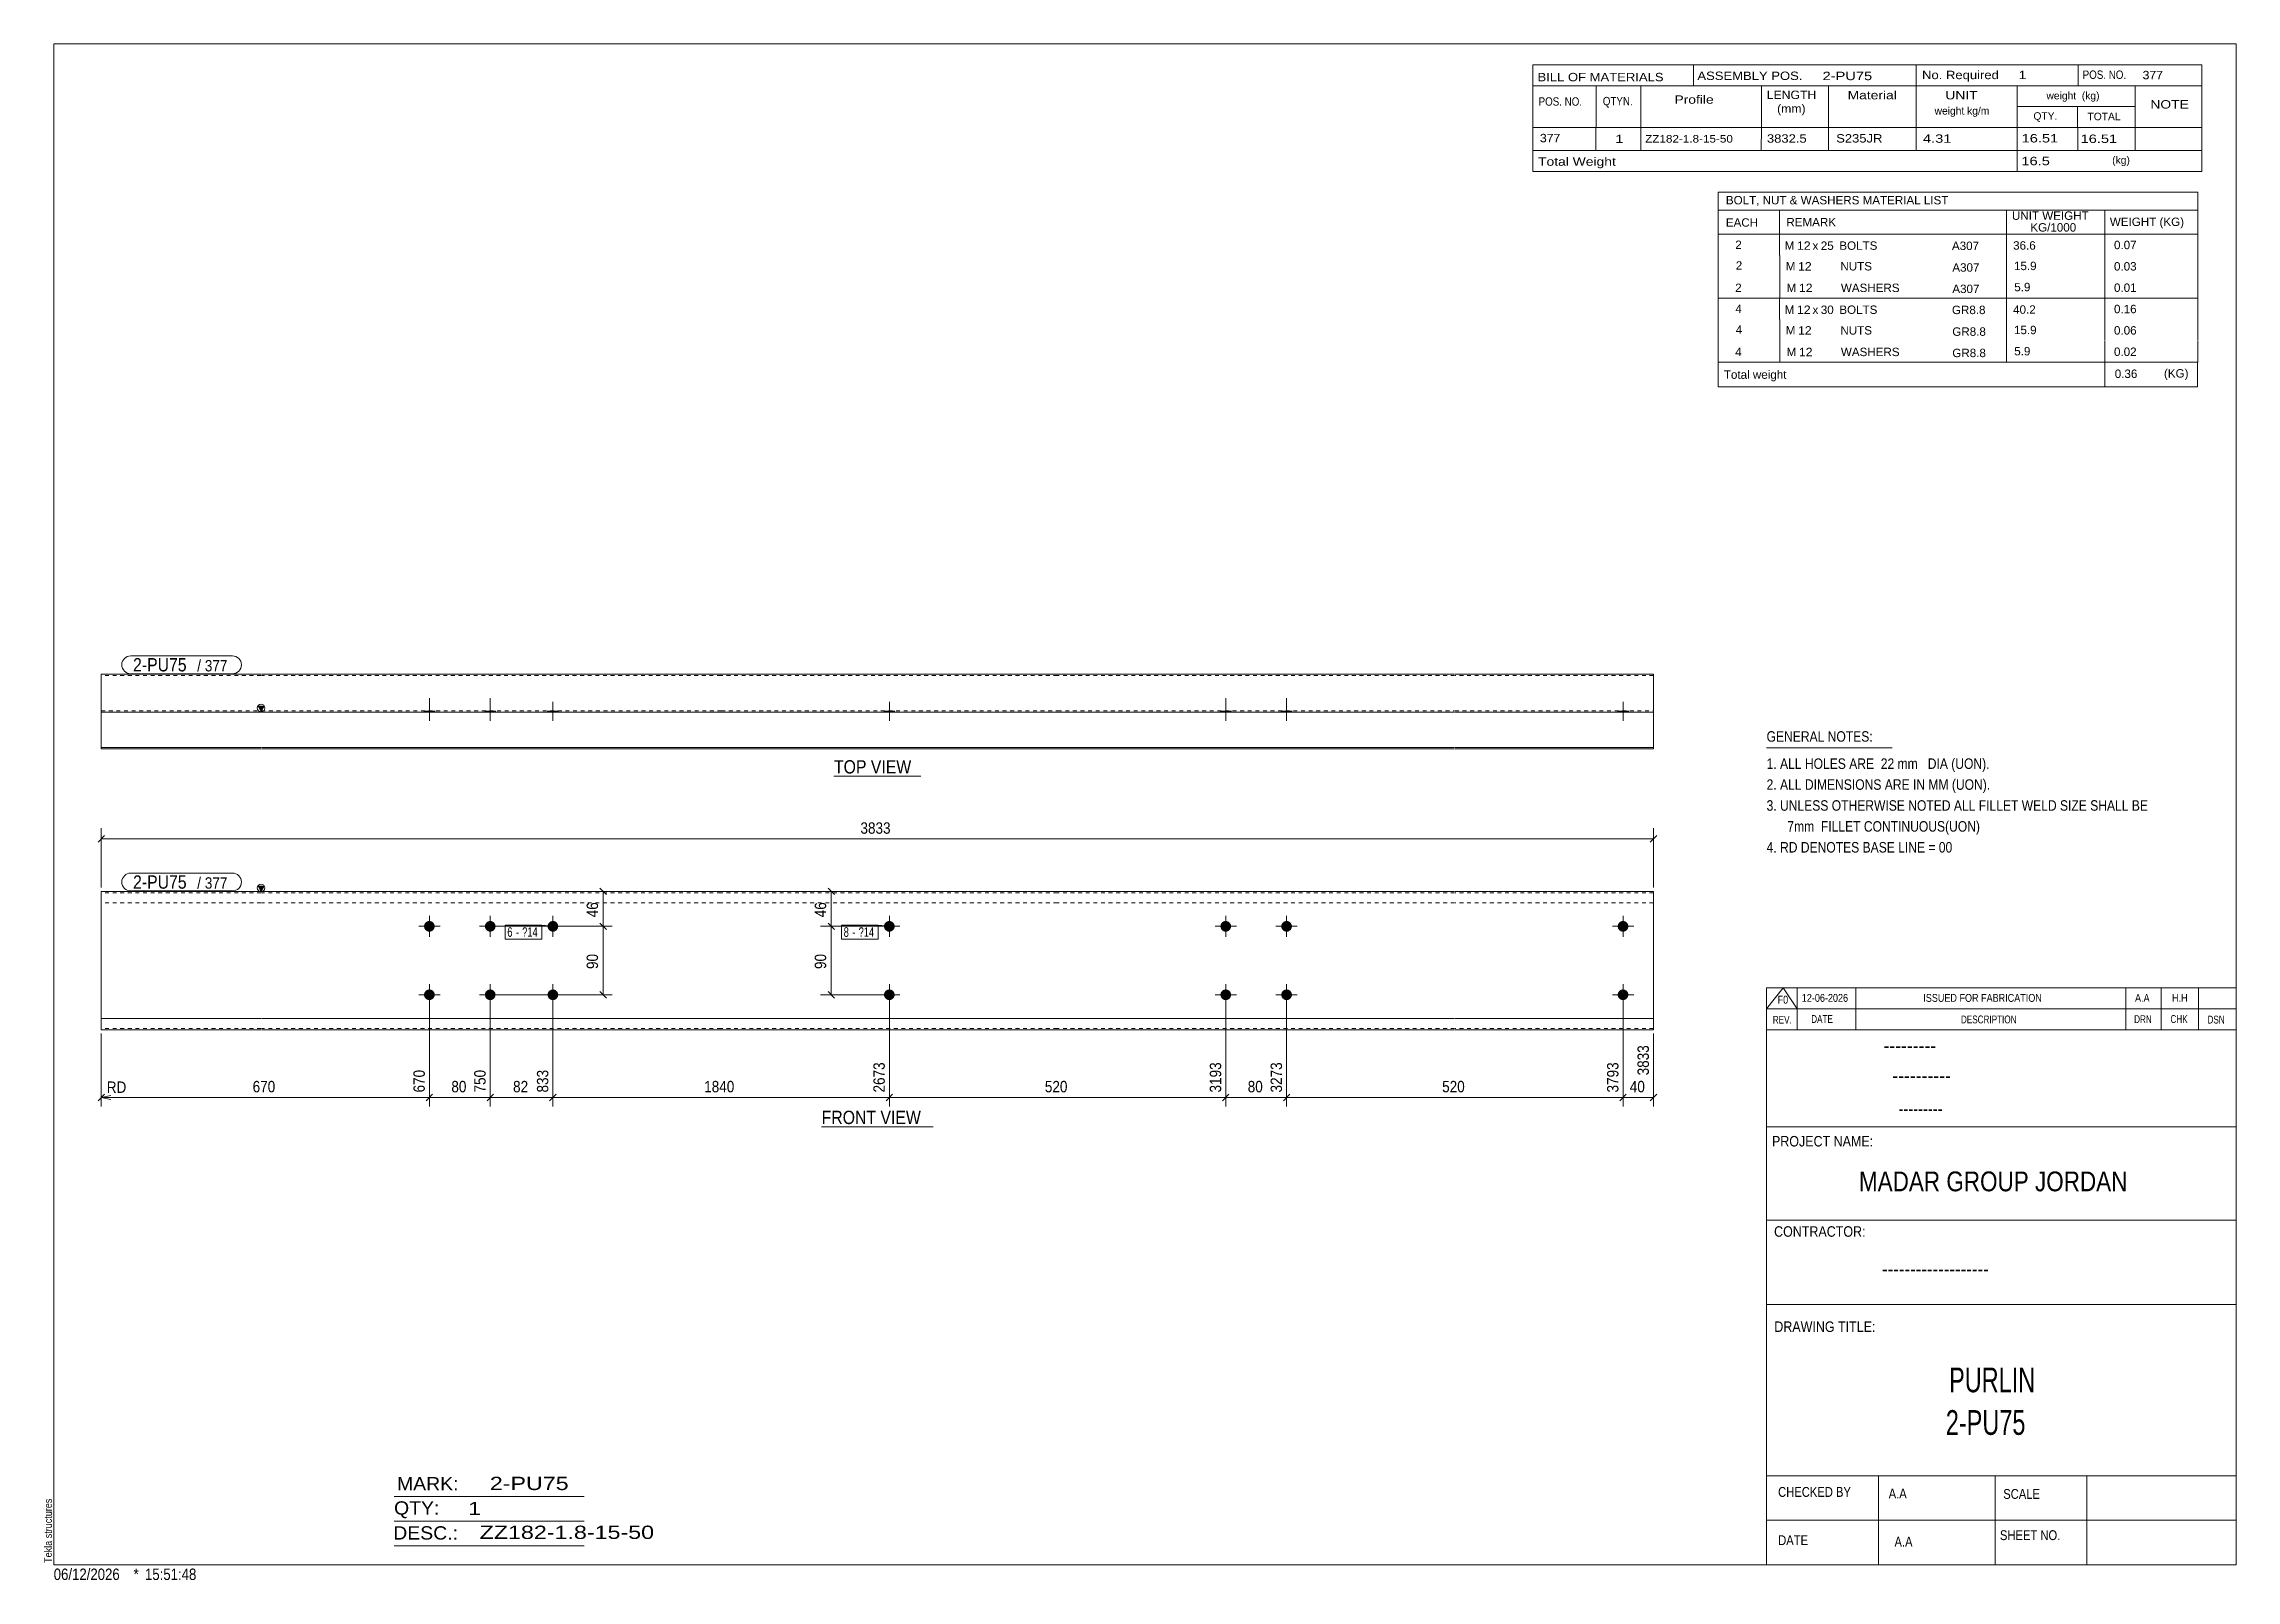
# Model space of a CAD drawing. Header units: millimetres. Extents: x 2 to 579, y 1 to 405.
import ezdxf

# ---------------------------------------------------------------- set-up
doc = ezdxf.new("R2010")
doc.units = ezdxf.units.MM
doc.linetypes.add('XKITLINE00', pattern=[0])
doc.linetypes.add('XKITLINE01', pattern=[4, 1, -1, 1, -1])
for name, color, linetype, lineweight in [('Bolt', 3, 'Continuous', 0), ('BoltMark', 7, 'Continuous', 0), ('Dimensions', 7, 'Continuous', 0), ('DrawingSheet', 5, 'Continuous', 0), ('OtherObjectType', 7, 'Continuous', 0), ('Part', 2, 'Continuous', 0), ('PartMark', 7, 'Continuous', 0)]:
    doc.layers.add(name, color=color, linetype=linetype, lineweight=lineweight)
doc.styles.add('@ARIAL_UNICODE_MS_BOLD', font='ARIAL.TTF')
doc.styles.add('ARIAL', font='ARIAL.TTF')
doc.styles.add('ARIAL_NARROW', font='ARIALN.TTF')
doc.styles.add('COMIC_SANS_MS_BOLD', font='COMICBD.TTF')
doc.styles.add('SWIS721_EX_BT', font='ARIAL.TTF')
doc.styles.add('SWISSE', font='ARIAL.TTF')

# ---------------------------------------------------------------- blocks, each defined once
blk = doc.blocks.new('*A1')
at = {"layer": 'Bolt'}
for points in [[(105.19, 172.88), (105.19, 172.84), (105.19, 172.81), (105.19, 172.77), (105.18, 172.74), (105.18, 172.7), (105.17, 172.67), (105.17, 172.64), (105.16, 172.6), (105.15, 172.57), (105.14, 172.54), (105.13, 172.5), (105.12, 172.47), (105.11, 172.44), (105.1, 172.41), (105.09, 172.37), (105.07, 172.34), (105.06, 172.31), (105.04, 172.28), (105.03, 172.25), (105.01, 172.22), (104.99, 172.19), (104.98, 172.16), (104.96, 172.13), (104.94, 172.1), (104.92, 172.08), (104.9, 172.05), (104.88, 172.02), (104.85, 172), (104.83, 171.97), (104.81, 171.94), (104.78, 171.92), (104.76, 171.9), (104.73, 171.87), (104.71, 171.85), (104.68, 171.83), (104.66, 171.81), (104.63, 171.79), (104.6, 171.77), (104.57, 171.75), (104.54, 171.73), (104.51, 171.71), (104.48, 171.69), (104.45, 171.68), (104.42, 171.66), (104.39, 171.64), (104.36, 171.63), (104.33, 171.62), (104.3, 171.6), (104.27, 171.59), (104.23, 171.58), (104.2, 171.57), (104.17, 171.56), (104.13, 171.55), (104.1, 171.54), (104.07, 171.54), (104.03, 171.53), (104, 171.53), (103.97, 171.52), (103.93, 171.52), (103.9, 171.51), (103.86, 171.51), (103.83, 171.51), (103.79, 171.51), (103.76, 171.51), (103.73, 171.51), (103.69, 171.51), (103.66, 171.52), (103.62, 171.52), (103.59, 171.53), (103.55, 171.53), (103.52, 171.54), (103.49, 171.54), (103.45, 171.55), (103.42, 171.56), (103.39, 171.57), (103.35, 171.58), (103.32, 171.59), (103.29, 171.6), (103.26, 171.62), (103.23, 171.63), (103.2, 171.64), (103.16, 171.66), (103.13, 171.68), (103.1, 171.69), (103.07, 171.71), (103.04, 171.73), (103.02, 171.75), (102.99, 171.77), (102.96, 171.79), (102.93, 171.81), (102.91, 171.83), (102.88, 171.85), (102.85, 171.87), (102.83, 171.9), (102.8, 171.92), (102.78, 171.94), (102.76, 171.97), (102.73, 172), (102.71, 172.02), (102.69, 172.05), (102.67, 172.08), (102.65, 172.1), (102.63, 172.13), (102.61, 172.16), (102.59, 172.19), (102.58, 172.22), (102.56, 172.25), (102.54, 172.28), (102.53, 172.31), (102.51, 172.34), (102.5, 172.37), (102.49, 172.41), (102.48, 172.44), (102.46, 172.47), (102.45, 172.5), (102.44, 172.54), (102.44, 172.57), (102.43, 172.6), (102.42, 172.64), (102.41, 172.67), (102.41, 172.7), (102.4, 172.74), (102.4, 172.77), (102.4, 172.81), (102.4, 172.84), (102.39, 172.88), (102.39, 172.91), (102.39, 172.94), (102.4, 172.98), (102.4, 173.01), (102.4, 173.05), (102.4, 173.08), (102.41, 173.12), (102.41, 173.15), (102.42, 173.18), (102.43, 173.22), (102.44, 173.25), (102.44, 173.28), (102.45, 173.32), (102.46, 173.35), (102.48, 173.38), (102.49, 173.41), (102.5, 173.45), (102.51, 173.48), (102.53, 173.51), (102.54, 173.54), (102.56, 173.57), (102.58, 173.6), (102.59, 173.63), (102.61, 173.66), (102.63, 173.69), (102.65, 173.72), (102.67, 173.74), (102.69, 173.77), (102.71, 173.8), (102.73, 173.82), (102.76, 173.85), (102.78, 173.88), (102.8, 173.9), (102.83, 173.92), (102.85, 173.95), (102.88, 173.97), (102.91, 173.99), (102.93, 174.01), (102.96, 174.03), (102.99, 174.05), (103.02, 174.07), (103.04, 174.09), (103.07, 174.11), (103.1, 174.13), (103.13, 174.14), (103.16, 174.16), (103.2, 174.18), (103.23, 174.19), (103.26, 174.2), (103.29, 174.22), (103.32, 174.23), (103.35, 174.24), (103.39, 174.25), (103.42, 174.26), (103.45, 174.27), (103.49, 174.28), (103.52, 174.28), (103.55, 174.29), (103.59, 174.29), (103.62, 174.3), (103.66, 174.3), (103.69, 174.31), (103.73, 174.31), (103.76, 174.31), (103.79, 174.31), (103.83, 174.31), (103.86, 174.31), (103.9, 174.31), (103.93, 174.3), (103.97, 174.3), (104, 174.29), (104.03, 174.29), (104.07, 174.28), (104.1, 174.28), (104.13, 174.27), (104.17, 174.26), (104.2, 174.25), (104.23, 174.24), (104.27, 174.23), (104.3, 174.22), (104.33, 174.2), (104.36, 174.19), (104.39, 174.18), (104.42, 174.16), (104.45, 174.14), (104.48, 174.13), (104.51, 174.11), (104.54, 174.09), (104.57, 174.07), (104.6, 174.05), (104.63, 174.03), (104.66, 174.01), (104.68, 173.99), (104.71, 173.97), (104.73, 173.95), (104.76, 173.92), (104.78, 173.9), (104.81, 173.88), (104.83, 173.85), (104.85, 173.82), (104.88, 173.8), (104.9, 173.77), (104.92, 173.74), (104.94, 173.72), (104.96, 173.69), (104.98, 173.66), (104.99, 173.63), (105.01, 173.6), (105.03, 173.57), (105.04, 173.54), (105.06, 173.51), (105.07, 173.48), (105.09, 173.45), (105.1, 173.41), (105.11, 173.38), (105.12, 173.35), (105.13, 173.32), (105.14, 173.28), (105.15, 173.25), (105.16, 173.22), (105.17, 173.18), (105.17, 173.15), (105.18, 173.12), (105.18, 173.08), (105.19, 173.05), (105.19, 173.01), (105.19, 172.98), (105.19, 172.94), (105.19, 172.91)], [(121.19, 172.88), (121.19, 172.84), (121.19, 172.81), (121.19, 172.77), (121.18, 172.74), (121.18, 172.7), (121.17, 172.67), (121.17, 172.64), (121.16, 172.6), (121.15, 172.57), (121.14, 172.54), (121.13, 172.5), (121.12, 172.47), (121.11, 172.44), (121.1, 172.41), (121.09, 172.37), (121.07, 172.34), (121.06, 172.31), (121.04, 172.28), (121.03, 172.25), (121.01, 172.22), (120.99, 172.19), (120.98, 172.16), (120.96, 172.13), (120.94, 172.1), (120.92, 172.08), (120.9, 172.05), (120.88, 172.02), (120.85, 172), (120.83, 171.97), (120.81, 171.94), (120.78, 171.92), (120.76, 171.9), (120.73, 171.87), (120.71, 171.85), (120.68, 171.83), (120.66, 171.81), (120.63, 171.79), (120.6, 171.77), (120.57, 171.75), (120.54, 171.73), (120.51, 171.71), (120.48, 171.69), (120.45, 171.68), (120.42, 171.66), (120.39, 171.64), (120.36, 171.63), (120.33, 171.62), (120.3, 171.6), (120.27, 171.59), (120.23, 171.58), (120.2, 171.57), (120.17, 171.56), (120.13, 171.55), (120.1, 171.54), (120.07, 171.54), (120.03, 171.53), (120, 171.53), (119.97, 171.52), (119.93, 171.52), (119.9, 171.51), (119.86, 171.51), (119.83, 171.51), (119.79, 171.51), (119.76, 171.51), (119.73, 171.51), (119.69, 171.51), (119.66, 171.52), (119.62, 171.52), (119.59, 171.53), (119.55, 171.53), (119.52, 171.54), (119.49, 171.54), (119.45, 171.55), (119.42, 171.56), (119.39, 171.57), (119.35, 171.58), (119.32, 171.59), (119.29, 171.6), (119.26, 171.62), (119.23, 171.63), (119.2, 171.64), (119.16, 171.66), (119.13, 171.68), (119.1, 171.69), (119.07, 171.71), (119.04, 171.73), (119.02, 171.75), (118.99, 171.77), (118.96, 171.79), (118.93, 171.81), (118.91, 171.83), (118.88, 171.85), (118.85, 171.87), (118.83, 171.9), (118.8, 171.92), (118.78, 171.94), (118.76, 171.97), (118.73, 172), (118.71, 172.02), (118.69, 172.05), (118.67, 172.08), (118.65, 172.1), (118.63, 172.13), (118.61, 172.16), (118.59, 172.19), (118.58, 172.22), (118.56, 172.25), (118.54, 172.28), (118.53, 172.31), (118.51, 172.34), (118.5, 172.37), (118.49, 172.41), (118.48, 172.44), (118.46, 172.47), (118.45, 172.5), (118.44, 172.54), (118.44, 172.57), (118.43, 172.6), (118.42, 172.64), (118.41, 172.67), (118.41, 172.7), (118.4, 172.74), (118.4, 172.77), (118.4, 172.81), (118.4, 172.84), (118.39, 172.88), (118.39, 172.91), (118.39, 172.94), (118.4, 172.98), (118.4, 173.01), (118.4, 173.05), (118.4, 173.08), (118.41, 173.12), (118.41, 173.15), (118.42, 173.18), (118.43, 173.22), (118.44, 173.25), (118.44, 173.28), (118.45, 173.32), (118.46, 173.35), (118.48, 173.38), (118.49, 173.41), (118.5, 173.45), (118.51, 173.48), (118.53, 173.51), (118.54, 173.54), (118.56, 173.57), (118.58, 173.6), (118.59, 173.63), (118.61, 173.66), (118.63, 173.69), (118.65, 173.72), (118.67, 173.74), (118.69, 173.77), (118.71, 173.8), (118.73, 173.82), (118.76, 173.85), (118.78, 173.88), (118.8, 173.9), (118.83, 173.92), (118.85, 173.95), (118.88, 173.97), (118.91, 173.99), (118.93, 174.01), (118.96, 174.03), (118.99, 174.05), (119.02, 174.07), (119.04, 174.09), (119.07, 174.11), (119.1, 174.13), (119.13, 174.14), (119.16, 174.16), (119.2, 174.18), (119.23, 174.19), (119.26, 174.2), (119.29, 174.22), (119.32, 174.23), (119.35, 174.24), (119.39, 174.25), (119.42, 174.26), (119.45, 174.27), (119.49, 174.28), (119.52, 174.28), (119.55, 174.29), (119.59, 174.29), (119.62, 174.3), (119.66, 174.3), (119.69, 174.31), (119.73, 174.31), (119.76, 174.31), (119.79, 174.31), (119.83, 174.31), (119.86, 174.31), (119.9, 174.31), (119.93, 174.3), (119.97, 174.3), (120, 174.29), (120.03, 174.29), (120.07, 174.28), (120.1, 174.28), (120.13, 174.27), (120.17, 174.26), (120.2, 174.25), (120.23, 174.24), (120.27, 174.23), (120.3, 174.22), (120.33, 174.2), (120.36, 174.19), (120.39, 174.18), (120.42, 174.16), (120.45, 174.14), (120.48, 174.13), (120.51, 174.11), (120.54, 174.09), (120.57, 174.07), (120.6, 174.05), (120.63, 174.03), (120.66, 174.01), (120.68, 173.99), (120.71, 173.97), (120.73, 173.95), (120.76, 173.92), (120.78, 173.9), (120.81, 173.88), (120.83, 173.85), (120.85, 173.82), (120.88, 173.8), (120.9, 173.77), (120.92, 173.74), (120.94, 173.72), (120.96, 173.69), (120.98, 173.66), (120.99, 173.63), (121.01, 173.6), (121.03, 173.57), (121.04, 173.54), (121.06, 173.51), (121.07, 173.48), (121.09, 173.45), (121.1, 173.41), (121.11, 173.38), (121.12, 173.35), (121.13, 173.32), (121.14, 173.28), (121.15, 173.25), (121.16, 173.22), (121.17, 173.18), (121.17, 173.15), (121.18, 173.12), (121.18, 173.08), (121.19, 173.05), (121.19, 173.01), (121.19, 172.98), (121.19, 172.94), (121.19, 172.91)], [(105.19, 154.88), (105.19, 154.84), (105.19, 154.81), (105.19, 154.77), (105.18, 154.74), (105.18, 154.7), (105.17, 154.67), (105.17, 154.64), (105.16, 154.6), (105.15, 154.57), (105.14, 154.54), (105.13, 154.5), (105.12, 154.47), (105.11, 154.44), (105.1, 154.41), (105.09, 154.37), (105.07, 154.34), (105.06, 154.31), (105.04, 154.28), (105.03, 154.25), (105.01, 154.22), (104.99, 154.19), (104.98, 154.16), (104.96, 154.13), (104.94, 154.1), (104.92, 154.08), (104.9, 154.05), (104.88, 154.02), (104.85, 154), (104.83, 153.97), (104.81, 153.94), (104.78, 153.92), (104.76, 153.9), (104.73, 153.87), (104.71, 153.85), (104.68, 153.83), (104.66, 153.81), (104.63, 153.79), (104.6, 153.77), (104.57, 153.75), (104.54, 153.73), (104.51, 153.71), (104.48, 153.69), (104.45, 153.68), (104.42, 153.66), (104.39, 153.64), (104.36, 153.63), (104.33, 153.62), (104.3, 153.6), (104.27, 153.59), (104.23, 153.58), (104.2, 153.57), (104.17, 153.56), (104.13, 153.55), (104.1, 153.54), (104.07, 153.54), (104.03, 153.53), (104, 153.53), (103.97, 153.52), (103.93, 153.52), (103.9, 153.51), (103.86, 153.51), (103.83, 153.51), (103.79, 153.51), (103.76, 153.51), (103.73, 153.51), (103.69, 153.51), (103.66, 153.52), (103.62, 153.52), (103.59, 153.53), (103.55, 153.53), (103.52, 153.54), (103.49, 153.54), (103.45, 153.55), (103.42, 153.56), (103.39, 153.57), (103.35, 153.58), (103.32, 153.59), (103.29, 153.6), (103.26, 153.62), (103.23, 153.63), (103.2, 153.64), (103.16, 153.66), (103.13, 153.68), (103.1, 153.69), (103.07, 153.71), (103.04, 153.73), (103.02, 153.75), (102.99, 153.77), (102.96, 153.79), (102.93, 153.81), (102.91, 153.83), (102.88, 153.85), (102.85, 153.87), (102.83, 153.9), (102.8, 153.92), (102.78, 153.94), (102.76, 153.97), (102.73, 154), (102.71, 154.02), (102.69, 154.05), (102.67, 154.08), (102.65, 154.1), (102.63, 154.13), (102.61, 154.16), (102.59, 154.19), (102.58, 154.22), (102.56, 154.25), (102.54, 154.28), (102.53, 154.31), (102.51, 154.34), (102.5, 154.37), (102.49, 154.41), (102.48, 154.44), (102.46, 154.47), (102.45, 154.5), (102.44, 154.54), (102.44, 154.57), (102.43, 154.6), (102.42, 154.64), (102.41, 154.67), (102.41, 154.7), (102.4, 154.74), (102.4, 154.77), (102.4, 154.81), (102.4, 154.84), (102.39, 154.88), (102.39, 154.91), (102.39, 154.94), (102.4, 154.98), (102.4, 155.01), (102.4, 155.05), (102.4, 155.08), (102.41, 155.12), (102.41, 155.15), (102.42, 155.18), (102.43, 155.22), (102.44, 155.25), (102.44, 155.28), (102.45, 155.32), (102.46, 155.35), (102.48, 155.38), (102.49, 155.41), (102.5, 155.45), (102.51, 155.48), (102.53, 155.51), (102.54, 155.54), (102.56, 155.57), (102.58, 155.6), (102.59, 155.63), (102.61, 155.66), (102.63, 155.69), (102.65, 155.72), (102.67, 155.74), (102.69, 155.77), (102.71, 155.8), (102.73, 155.82), (102.76, 155.85), (102.78, 155.88), (102.8, 155.9), (102.83, 155.92), (102.85, 155.95), (102.88, 155.97), (102.91, 155.99), (102.93, 156.01), (102.96, 156.03), (102.99, 156.05), (103.02, 156.07), (103.04, 156.09), (103.07, 156.11), (103.1, 156.13), (103.13, 156.14), (103.16, 156.16), (103.2, 156.18), (103.23, 156.19), (103.26, 156.2), (103.29, 156.22), (103.32, 156.23), (103.35, 156.24), (103.39, 156.25), (103.42, 156.26), (103.45, 156.27), (103.49, 156.28), (103.52, 156.28), (103.55, 156.29), (103.59, 156.29), (103.62, 156.3), (103.66, 156.3), (103.69, 156.31), (103.73, 156.31), (103.76, 156.31), (103.79, 156.31), (103.83, 156.31), (103.86, 156.31), (103.9, 156.31), (103.93, 156.3), (103.97, 156.3), (104, 156.29), (104.03, 156.29), (104.07, 156.28), (104.1, 156.28), (104.13, 156.27), (104.17, 156.26), (104.2, 156.25), (104.23, 156.24), (104.27, 156.23), (104.3, 156.22), (104.33, 156.2), (104.36, 156.19), (104.39, 156.18), (104.42, 156.16), (104.45, 156.14), (104.48, 156.13), (104.51, 156.11), (104.54, 156.09), (104.57, 156.07), (104.6, 156.05), (104.63, 156.03), (104.66, 156.01), (104.68, 155.99), (104.71, 155.97), (104.73, 155.95), (104.76, 155.92), (104.78, 155.9), (104.81, 155.88), (104.83, 155.85), (104.85, 155.82), (104.88, 155.8), (104.9, 155.77), (104.92, 155.74), (104.94, 155.72), (104.96, 155.69), (104.98, 155.66), (104.99, 155.63), (105.01, 155.6), (105.03, 155.57), (105.04, 155.54), (105.06, 155.51), (105.07, 155.48), (105.09, 155.45), (105.1, 155.41), (105.11, 155.38), (105.12, 155.35), (105.13, 155.32), (105.14, 155.28), (105.15, 155.25), (105.16, 155.22), (105.17, 155.18), (105.17, 155.15), (105.18, 155.12), (105.18, 155.08), (105.19, 155.05), (105.19, 155.01), (105.19, 154.98), (105.19, 154.94), (105.19, 154.91)], [(121.19, 154.88), (121.19, 154.84), (121.19, 154.81), (121.19, 154.77), (121.18, 154.74), (121.18, 154.7), (121.17, 154.67), (121.17, 154.64), (121.16, 154.6), (121.15, 154.57), (121.14, 154.54), (121.13, 154.5), (121.12, 154.47), (121.11, 154.44), (121.1, 154.41), (121.09, 154.37), (121.07, 154.34), (121.06, 154.31), (121.04, 154.28), (121.03, 154.25), (121.01, 154.22), (120.99, 154.19), (120.98, 154.16), (120.96, 154.13), (120.94, 154.1), (120.92, 154.08), (120.9, 154.05), (120.88, 154.02), (120.85, 154), (120.83, 153.97), (120.81, 153.94), (120.78, 153.92), (120.76, 153.9), (120.73, 153.87), (120.71, 153.85), (120.68, 153.83), (120.66, 153.81), (120.63, 153.79), (120.6, 153.77), (120.57, 153.75), (120.54, 153.73), (120.51, 153.71), (120.48, 153.69), (120.45, 153.68), (120.42, 153.66), (120.39, 153.64), (120.36, 153.63), (120.33, 153.62), (120.3, 153.6), (120.27, 153.59), (120.23, 153.58), (120.2, 153.57), (120.17, 153.56), (120.13, 153.55), (120.1, 153.54), (120.07, 153.54), (120.03, 153.53), (120, 153.53), (119.97, 153.52), (119.93, 153.52), (119.9, 153.51), (119.86, 153.51), (119.83, 153.51), (119.79, 153.51), (119.76, 153.51), (119.73, 153.51), (119.69, 153.51), (119.66, 153.52), (119.62, 153.52), (119.59, 153.53), (119.55, 153.53), (119.52, 153.54), (119.49, 153.54), (119.45, 153.55), (119.42, 153.56), (119.39, 153.57), (119.35, 153.58), (119.32, 153.59), (119.29, 153.6), (119.26, 153.62), (119.23, 153.63), (119.2, 153.64), (119.16, 153.66), (119.13, 153.68), (119.1, 153.69), (119.07, 153.71), (119.04, 153.73), (119.02, 153.75), (118.99, 153.77), (118.96, 153.79), (118.93, 153.81), (118.91, 153.83), (118.88, 153.85), (118.85, 153.87), (118.83, 153.9), (118.8, 153.92), (118.78, 153.94), (118.76, 153.97), (118.73, 154), (118.71, 154.02), (118.69, 154.05), (118.67, 154.08), (118.65, 154.1), (118.63, 154.13), (118.61, 154.16), (118.59, 154.19), (118.58, 154.22), (118.56, 154.25), (118.54, 154.28), (118.53, 154.31), (118.51, 154.34), (118.5, 154.37), (118.49, 154.41), (118.48, 154.44), (118.46, 154.47), (118.45, 154.5), (118.44, 154.54), (118.44, 154.57), (118.43, 154.6), (118.42, 154.64), (118.41, 154.67), (118.41, 154.7), (118.4, 154.74), (118.4, 154.77), (118.4, 154.81), (118.4, 154.84), (118.39, 154.88), (118.39, 154.91), (118.39, 154.94), (118.4, 154.98), (118.4, 155.01), (118.4, 155.05), (118.4, 155.08), (118.41, 155.12), (118.41, 155.15), (118.42, 155.18), (118.43, 155.22), (118.44, 155.25), (118.44, 155.28), (118.45, 155.32), (118.46, 155.35), (118.48, 155.38), (118.49, 155.41), (118.5, 155.45), (118.51, 155.48), (118.53, 155.51), (118.54, 155.54), (118.56, 155.57), (118.58, 155.6), (118.59, 155.63), (118.61, 155.66), (118.63, 155.69), (118.65, 155.72), (118.67, 155.74), (118.69, 155.77), (118.71, 155.8), (118.73, 155.82), (118.76, 155.85), (118.78, 155.88), (118.8, 155.9), (118.83, 155.92), (118.85, 155.95), (118.88, 155.97), (118.91, 155.99), (118.93, 156.01), (118.96, 156.03), (118.99, 156.05), (119.02, 156.07), (119.04, 156.09), (119.07, 156.11), (119.1, 156.13), (119.13, 156.14), (119.16, 156.16), (119.2, 156.18), (119.23, 156.19), (119.26, 156.2), (119.29, 156.22), (119.32, 156.23), (119.35, 156.24), (119.39, 156.25), (119.42, 156.26), (119.45, 156.27), (119.49, 156.28), (119.52, 156.28), (119.55, 156.29), (119.59, 156.29), (119.62, 156.3), (119.66, 156.3), (119.69, 156.31), (119.73, 156.31), (119.76, 156.31), (119.79, 156.31), (119.83, 156.31), (119.86, 156.31), (119.9, 156.31), (119.93, 156.3), (119.97, 156.3), (120, 156.29), (120.03, 156.29), (120.07, 156.28), (120.1, 156.28), (120.13, 156.27), (120.17, 156.26), (120.2, 156.25), (120.23, 156.24), (120.27, 156.23), (120.3, 156.22), (120.33, 156.2), (120.36, 156.19), (120.39, 156.18), (120.42, 156.16), (120.45, 156.14), (120.48, 156.13), (120.51, 156.11), (120.54, 156.09), (120.57, 156.07), (120.6, 156.05), (120.63, 156.03), (120.66, 156.01), (120.68, 155.99), (120.71, 155.97), (120.73, 155.95), (120.76, 155.92), (120.78, 155.9), (120.81, 155.88), (120.83, 155.85), (120.85, 155.82), (120.88, 155.8), (120.9, 155.77), (120.92, 155.74), (120.94, 155.72), (120.96, 155.69), (120.98, 155.66), (120.99, 155.63), (121.01, 155.6), (121.03, 155.57), (121.04, 155.54), (121.06, 155.51), (121.07, 155.48), (121.09, 155.45), (121.1, 155.41), (121.11, 155.38), (121.12, 155.35), (121.13, 155.32), (121.14, 155.28), (121.15, 155.25), (121.16, 155.22), (121.17, 155.18), (121.17, 155.15), (121.18, 155.12), (121.18, 155.08), (121.19, 155.05), (121.19, 155.01), (121.19, 154.98), (121.19, 154.94), (121.19, 154.91)]]:
    blk.add_hatch(color=3, dxfattribs=at).paths.add_polyline_path(points, flags=17)
at = {"layer": 'Bolt', "color": 3, "linetype": 'XKITLINE00', "lineweight": 0}
for p, q in [((103.79, 175.71), (103.79, 170.11)), ((119.79, 175.71), (119.79, 170.11)), ((106.59, 172.91), (100.99, 172.91)), ((122.59, 172.91), (116.99, 172.91)), ((103.79, 157.71), (103.79, 152.11)), ((119.79, 157.71), (119.79, 152.11)), ((106.59, 154.91), (100.99, 154.91)), ((122.59, 154.91), (116.99, 154.91))]:
    blk.add_line(p, q, dxfattribs=at)
blk = doc.blocks.new('*A2')
at = {"layer": 'Bolt'}
for points in [[(137.68, 172.88), (137.68, 172.84), (137.67, 172.81), (137.67, 172.77), (137.67, 172.74), (137.66, 172.7), (137.66, 172.67), (137.65, 172.64), (137.64, 172.6), (137.64, 172.57), (137.63, 172.54), (137.62, 172.5), (137.61, 172.47), (137.6, 172.44), (137.58, 172.41), (137.57, 172.37), (137.56, 172.34), (137.54, 172.31), (137.53, 172.28), (137.51, 172.25), (137.5, 172.22), (137.48, 172.19), (137.46, 172.16), (137.44, 172.13), (137.42, 172.1), (137.4, 172.08), (137.38, 172.05), (137.36, 172.02), (137.34, 172), (137.31, 171.97), (137.29, 171.94), (137.27, 171.92), (137.24, 171.9), (137.22, 171.87), (137.19, 171.85), (137.17, 171.83), (137.14, 171.81), (137.11, 171.79), (137.08, 171.77), (137.06, 171.75), (137.03, 171.73), (137, 171.71), (136.97, 171.69), (136.94, 171.68), (136.91, 171.66), (136.88, 171.64), (136.84, 171.63), (136.81, 171.62), (136.78, 171.6), (136.75, 171.59), (136.72, 171.58), (136.68, 171.57), (136.65, 171.56), (136.62, 171.55), (136.58, 171.54), (136.55, 171.54), (136.52, 171.53), (136.48, 171.53), (136.45, 171.52), (136.41, 171.52), (136.38, 171.51), (136.35, 171.51), (136.31, 171.51), (136.28, 171.51), (136.24, 171.51), (136.21, 171.51), (136.17, 171.51), (136.14, 171.52), (136.11, 171.52), (136.07, 171.53), (136.04, 171.53), (136, 171.54), (135.97, 171.54), (135.94, 171.55), (135.9, 171.56), (135.87, 171.57), (135.84, 171.58), (135.81, 171.59), (135.77, 171.6), (135.74, 171.62), (135.71, 171.63), (135.68, 171.64), (135.65, 171.66), (135.62, 171.68), (135.59, 171.69), (135.56, 171.71), (135.53, 171.73), (135.5, 171.75), (135.47, 171.77), (135.44, 171.79), (135.42, 171.81), (135.39, 171.83), (135.36, 171.85), (135.34, 171.87), (135.31, 171.9), (135.29, 171.92), (135.26, 171.94), (135.24, 171.97), (135.22, 172), (135.2, 172.02), (135.17, 172.05), (135.15, 172.08), (135.13, 172.1), (135.11, 172.13), (135.09, 172.16), (135.08, 172.19), (135.06, 172.22), (135.04, 172.25), (135.03, 172.28), (135.01, 172.31), (135, 172.34), (134.98, 172.37), (134.97, 172.41), (134.96, 172.44), (134.95, 172.47), (134.94, 172.5), (134.93, 172.54), (134.92, 172.57), (134.91, 172.6), (134.9, 172.64), (134.9, 172.67), (134.89, 172.7), (134.89, 172.74), (134.88, 172.77), (134.88, 172.81), (134.88, 172.84), (134.88, 172.88), (134.88, 172.91), (134.88, 172.94), (134.88, 172.98), (134.88, 173.01), (134.88, 173.05), (134.89, 173.08), (134.89, 173.12), (134.9, 173.15), (134.9, 173.18), (134.91, 173.22), (134.92, 173.25), (134.93, 173.28), (134.94, 173.32), (134.95, 173.35), (134.96, 173.38), (134.97, 173.41), (134.98, 173.45), (135, 173.48), (135.01, 173.51), (135.03, 173.54), (135.04, 173.57), (135.06, 173.6), (135.08, 173.63), (135.09, 173.66), (135.11, 173.69), (135.13, 173.72), (135.15, 173.74), (135.17, 173.77), (135.2, 173.8), (135.22, 173.82), (135.24, 173.85), (135.26, 173.88), (135.29, 173.9), (135.31, 173.92), (135.34, 173.95), (135.36, 173.97), (135.39, 173.99), (135.42, 174.01), (135.44, 174.03), (135.47, 174.05), (135.5, 174.07), (135.53, 174.09), (135.56, 174.11), (135.59, 174.13), (135.62, 174.14), (135.65, 174.16), (135.68, 174.18), (135.71, 174.19), (135.74, 174.2), (135.77, 174.22), (135.81, 174.23), (135.84, 174.24), (135.87, 174.25), (135.9, 174.26), (135.94, 174.27), (135.97, 174.28), (136, 174.28), (136.04, 174.29), (136.07, 174.29), (136.11, 174.3), (136.14, 174.3), (136.17, 174.31), (136.21, 174.31), (136.24, 174.31), (136.28, 174.31), (136.31, 174.31), (136.35, 174.31), (136.38, 174.31), (136.41, 174.3), (136.45, 174.3), (136.48, 174.29), (136.52, 174.29), (136.55, 174.28), (136.58, 174.28), (136.62, 174.27), (136.65, 174.26), (136.68, 174.25), (136.72, 174.24), (136.75, 174.23), (136.78, 174.22), (136.81, 174.2), (136.84, 174.19), (136.88, 174.18), (136.91, 174.16), (136.94, 174.14), (136.97, 174.13), (137, 174.11), (137.03, 174.09), (137.06, 174.07), (137.08, 174.05), (137.11, 174.03), (137.14, 174.01), (137.17, 173.99), (137.19, 173.97), (137.22, 173.95), (137.24, 173.92), (137.27, 173.9), (137.29, 173.88), (137.31, 173.85), (137.34, 173.82), (137.36, 173.8), (137.38, 173.77), (137.4, 173.74), (137.42, 173.72), (137.44, 173.69), (137.46, 173.66), (137.48, 173.63), (137.5, 173.6), (137.51, 173.57), (137.53, 173.54), (137.54, 173.51), (137.56, 173.48), (137.57, 173.45), (137.58, 173.41), (137.6, 173.38), (137.61, 173.35), (137.62, 173.32), (137.63, 173.28), (137.64, 173.25), (137.64, 173.22), (137.65, 173.18), (137.66, 173.15), (137.66, 173.12), (137.67, 173.08), (137.67, 173.05), (137.67, 173.01), (137.68, 172.98), (137.68, 172.94), (137.68, 172.91)], [(137.68, 154.88), (137.68, 154.84), (137.67, 154.81), (137.67, 154.77), (137.67, 154.74), (137.66, 154.7), (137.66, 154.67), (137.65, 154.64), (137.64, 154.6), (137.64, 154.57), (137.63, 154.54), (137.62, 154.5), (137.61, 154.47), (137.6, 154.44), (137.58, 154.41), (137.57, 154.37), (137.56, 154.34), (137.54, 154.31), (137.53, 154.28), (137.51, 154.25), (137.5, 154.22), (137.48, 154.19), (137.46, 154.16), (137.44, 154.13), (137.42, 154.1), (137.4, 154.08), (137.38, 154.05), (137.36, 154.02), (137.34, 154), (137.31, 153.97), (137.29, 153.94), (137.27, 153.92), (137.24, 153.9), (137.22, 153.87), (137.19, 153.85), (137.17, 153.83), (137.14, 153.81), (137.11, 153.79), (137.08, 153.77), (137.06, 153.75), (137.03, 153.73), (137, 153.71), (136.97, 153.69), (136.94, 153.68), (136.91, 153.66), (136.88, 153.64), (136.84, 153.63), (136.81, 153.62), (136.78, 153.6), (136.75, 153.59), (136.72, 153.58), (136.68, 153.57), (136.65, 153.56), (136.62, 153.55), (136.58, 153.54), (136.55, 153.54), (136.52, 153.53), (136.48, 153.53), (136.45, 153.52), (136.41, 153.52), (136.38, 153.51), (136.35, 153.51), (136.31, 153.51), (136.28, 153.51), (136.24, 153.51), (136.21, 153.51), (136.17, 153.51), (136.14, 153.52), (136.11, 153.52), (136.07, 153.53), (136.04, 153.53), (136, 153.54), (135.97, 153.54), (135.94, 153.55), (135.9, 153.56), (135.87, 153.57), (135.84, 153.58), (135.81, 153.59), (135.77, 153.6), (135.74, 153.62), (135.71, 153.63), (135.68, 153.64), (135.65, 153.66), (135.62, 153.68), (135.59, 153.69), (135.56, 153.71), (135.53, 153.73), (135.5, 153.75), (135.47, 153.77), (135.44, 153.79), (135.42, 153.81), (135.39, 153.83), (135.36, 153.85), (135.34, 153.87), (135.31, 153.9), (135.29, 153.92), (135.26, 153.94), (135.24, 153.97), (135.22, 154), (135.2, 154.02), (135.17, 154.05), (135.15, 154.08), (135.13, 154.1), (135.11, 154.13), (135.09, 154.16), (135.08, 154.19), (135.06, 154.22), (135.04, 154.25), (135.03, 154.28), (135.01, 154.31), (135, 154.34), (134.98, 154.37), (134.97, 154.41), (134.96, 154.44), (134.95, 154.47), (134.94, 154.5), (134.93, 154.54), (134.92, 154.57), (134.91, 154.6), (134.9, 154.64), (134.9, 154.67), (134.89, 154.7), (134.89, 154.74), (134.88, 154.77), (134.88, 154.81), (134.88, 154.84), (134.88, 154.88), (134.88, 154.91), (134.88, 154.94), (134.88, 154.98), (134.88, 155.01), (134.88, 155.05), (134.89, 155.08), (134.89, 155.12), (134.9, 155.15), (134.9, 155.18), (134.91, 155.22), (134.92, 155.25), (134.93, 155.28), (134.94, 155.32), (134.95, 155.35), (134.96, 155.38), (134.97, 155.41), (134.98, 155.45), (135, 155.48), (135.01, 155.51), (135.03, 155.54), (135.04, 155.57), (135.06, 155.6), (135.08, 155.63), (135.09, 155.66), (135.11, 155.69), (135.13, 155.72), (135.15, 155.74), (135.17, 155.77), (135.2, 155.8), (135.22, 155.82), (135.24, 155.85), (135.26, 155.88), (135.29, 155.9), (135.31, 155.92), (135.34, 155.95), (135.36, 155.97), (135.39, 155.99), (135.42, 156.01), (135.44, 156.03), (135.47, 156.05), (135.5, 156.07), (135.53, 156.09), (135.56, 156.11), (135.59, 156.13), (135.62, 156.14), (135.65, 156.16), (135.68, 156.18), (135.71, 156.19), (135.74, 156.2), (135.77, 156.22), (135.81, 156.23), (135.84, 156.24), (135.87, 156.25), (135.9, 156.26), (135.94, 156.27), (135.97, 156.28), (136, 156.28), (136.04, 156.29), (136.07, 156.29), (136.11, 156.3), (136.14, 156.3), (136.17, 156.31), (136.21, 156.31), (136.24, 156.31), (136.28, 156.31), (136.31, 156.31), (136.35, 156.31), (136.38, 156.31), (136.41, 156.3), (136.45, 156.3), (136.48, 156.29), (136.52, 156.29), (136.55, 156.28), (136.58, 156.28), (136.62, 156.27), (136.65, 156.26), (136.68, 156.25), (136.72, 156.24), (136.75, 156.23), (136.78, 156.22), (136.81, 156.2), (136.84, 156.19), (136.88, 156.18), (136.91, 156.16), (136.94, 156.14), (136.97, 156.13), (137, 156.11), (137.03, 156.09), (137.06, 156.07), (137.08, 156.05), (137.11, 156.03), (137.14, 156.01), (137.17, 155.99), (137.19, 155.97), (137.22, 155.95), (137.24, 155.92), (137.27, 155.9), (137.29, 155.88), (137.31, 155.85), (137.34, 155.82), (137.36, 155.8), (137.38, 155.77), (137.4, 155.74), (137.42, 155.72), (137.44, 155.69), (137.46, 155.66), (137.48, 155.63), (137.5, 155.6), (137.51, 155.57), (137.53, 155.54), (137.54, 155.51), (137.56, 155.48), (137.57, 155.45), (137.58, 155.41), (137.6, 155.38), (137.61, 155.35), (137.62, 155.32), (137.63, 155.28), (137.64, 155.25), (137.64, 155.22), (137.65, 155.18), (137.66, 155.15), (137.66, 155.12), (137.67, 155.08), (137.67, 155.05), (137.67, 155.01), (137.68, 154.98), (137.68, 154.94), (137.68, 154.91)]]:
    blk.add_hatch(color=3, dxfattribs=at).paths.add_polyline_path(points, flags=17)
at = {"layer": 'Bolt', "color": 3, "linetype": 'XKITLINE00', "lineweight": 0}
for p, q in [((136.28, 175.71), (136.28, 170.11)), ((139.08, 172.91), (133.48, 172.91)), ((136.28, 157.71), (136.28, 152.11)), ((139.08, 154.91), (133.48, 154.91))]:
    blk.add_line(p, q, dxfattribs=at)
blk = doc.blocks.new('*A3')
at = {"layer": 'Bolt'}
for points in [[(314.65, 172.88), (314.65, 172.84), (314.65, 172.81), (314.65, 172.77), (314.64, 172.74), (314.64, 172.7), (314.63, 172.67), (314.63, 172.64), (314.62, 172.6), (314.61, 172.57), (314.6, 172.54), (314.59, 172.5), (314.58, 172.47), (314.57, 172.44), (314.56, 172.41), (314.55, 172.37), (314.53, 172.34), (314.52, 172.31), (314.5, 172.28), (314.49, 172.25), (314.47, 172.22), (314.45, 172.19), (314.44, 172.16), (314.42, 172.13), (314.4, 172.1), (314.38, 172.08), (314.36, 172.05), (314.34, 172.02), (314.31, 172), (314.29, 171.97), (314.27, 171.94), (314.24, 171.92), (314.22, 171.9), (314.19, 171.87), (314.17, 171.85), (314.14, 171.83), (314.11, 171.81), (314.09, 171.79), (314.06, 171.77), (314.03, 171.75), (314, 171.73), (313.97, 171.71), (313.94, 171.69), (313.91, 171.68), (313.88, 171.66), (313.85, 171.64), (313.82, 171.63), (313.79, 171.62), (313.76, 171.6), (313.72, 171.59), (313.69, 171.58), (313.66, 171.57), (313.63, 171.56), (313.59, 171.55), (313.56, 171.54), (313.53, 171.54), (313.49, 171.53), (313.46, 171.53), (313.42, 171.52), (313.39, 171.52), (313.36, 171.51), (313.32, 171.51), (313.29, 171.51), (313.25, 171.51), (313.22, 171.51), (313.18, 171.51), (313.15, 171.51), (313.12, 171.52), (313.08, 171.52), (313.05, 171.53), (313.01, 171.53), (312.98, 171.54), (312.95, 171.54), (312.91, 171.55), (312.88, 171.56), (312.85, 171.57), (312.81, 171.58), (312.78, 171.59), (312.75, 171.6), (312.72, 171.62), (312.69, 171.63), (312.65, 171.64), (312.62, 171.66), (312.59, 171.68), (312.56, 171.69), (312.53, 171.71), (312.5, 171.73), (312.48, 171.75), (312.45, 171.77), (312.42, 171.79), (312.39, 171.81), (312.37, 171.83), (312.34, 171.85), (312.31, 171.87), (312.29, 171.9), (312.26, 171.92), (312.24, 171.94), (312.22, 171.97), (312.19, 172), (312.17, 172.02), (312.15, 172.05), (312.13, 172.08), (312.11, 172.1), (312.09, 172.13), (312.07, 172.16), (312.05, 172.19), (312.04, 172.22), (312.02, 172.25), (312, 172.28), (311.99, 172.31), (311.97, 172.34), (311.96, 172.37), (311.95, 172.41), (311.94, 172.44), (311.92, 172.47), (311.91, 172.5), (311.9, 172.54), (311.9, 172.57), (311.89, 172.6), (311.88, 172.64), (311.87, 172.67), (311.87, 172.7), (311.86, 172.74), (311.86, 172.77), (311.86, 172.81), (311.85, 172.84), (311.85, 172.88), (311.85, 172.91), (311.85, 172.94), (311.85, 172.98), (311.86, 173.01), (311.86, 173.05), (311.86, 173.08), (311.87, 173.12), (311.87, 173.15), (311.88, 173.18), (311.89, 173.22), (311.9, 173.25), (311.9, 173.28), (311.91, 173.32), (311.92, 173.35), (311.94, 173.38), (311.95, 173.41), (311.96, 173.45), (311.97, 173.48), (311.99, 173.51), (312, 173.54), (312.02, 173.57), (312.04, 173.6), (312.05, 173.63), (312.07, 173.66), (312.09, 173.69), (312.11, 173.72), (312.13, 173.74), (312.15, 173.77), (312.17, 173.8), (312.19, 173.82), (312.22, 173.85), (312.24, 173.88), (312.26, 173.9), (312.29, 173.92), (312.31, 173.95), (312.34, 173.97), (312.37, 173.99), (312.39, 174.01), (312.42, 174.03), (312.45, 174.05), (312.48, 174.07), (312.5, 174.09), (312.53, 174.11), (312.56, 174.13), (312.59, 174.14), (312.62, 174.16), (312.65, 174.18), (312.69, 174.19), (312.72, 174.2), (312.75, 174.22), (312.78, 174.23), (312.81, 174.24), (312.85, 174.25), (312.88, 174.26), (312.91, 174.27), (312.95, 174.28), (312.98, 174.28), (313.01, 174.29), (313.05, 174.29), (313.08, 174.3), (313.12, 174.3), (313.15, 174.31), (313.18, 174.31), (313.22, 174.31), (313.25, 174.31), (313.29, 174.31), (313.32, 174.31), (313.36, 174.31), (313.39, 174.3), (313.42, 174.3), (313.46, 174.29), (313.49, 174.29), (313.53, 174.28), (313.56, 174.28), (313.59, 174.27), (313.63, 174.26), (313.66, 174.25), (313.69, 174.24), (313.72, 174.23), (313.76, 174.22), (313.79, 174.2), (313.82, 174.19), (313.85, 174.18), (313.88, 174.16), (313.91, 174.14), (313.94, 174.13), (313.97, 174.11), (314, 174.09), (314.03, 174.07), (314.06, 174.05), (314.09, 174.03), (314.11, 174.01), (314.14, 173.99), (314.17, 173.97), (314.19, 173.95), (314.22, 173.92), (314.24, 173.9), (314.27, 173.88), (314.29, 173.85), (314.31, 173.82), (314.34, 173.8), (314.36, 173.77), (314.38, 173.74), (314.4, 173.72), (314.42, 173.69), (314.44, 173.66), (314.45, 173.63), (314.47, 173.6), (314.49, 173.57), (314.5, 173.54), (314.52, 173.51), (314.53, 173.48), (314.55, 173.45), (314.56, 173.41), (314.57, 173.38), (314.58, 173.35), (314.59, 173.32), (314.6, 173.28), (314.61, 173.25), (314.62, 173.22), (314.63, 173.18), (314.63, 173.15), (314.64, 173.12), (314.64, 173.08), (314.65, 173.05), (314.65, 173.01), (314.65, 172.98), (314.65, 172.94), (314.65, 172.91)], [(330.65, 172.88), (330.65, 172.84), (330.65, 172.81), (330.65, 172.77), (330.64, 172.74), (330.64, 172.7), (330.63, 172.67), (330.63, 172.64), (330.62, 172.6), (330.61, 172.57), (330.6, 172.54), (330.59, 172.5), (330.58, 172.47), (330.57, 172.44), (330.56, 172.41), (330.55, 172.37), (330.53, 172.34), (330.52, 172.31), (330.5, 172.28), (330.49, 172.25), (330.47, 172.22), (330.45, 172.19), (330.44, 172.16), (330.42, 172.13), (330.4, 172.1), (330.38, 172.08), (330.36, 172.05), (330.34, 172.02), (330.31, 172), (330.29, 171.97), (330.27, 171.94), (330.24, 171.92), (330.22, 171.9), (330.19, 171.87), (330.17, 171.85), (330.14, 171.83), (330.11, 171.81), (330.09, 171.79), (330.06, 171.77), (330.03, 171.75), (330, 171.73), (329.97, 171.71), (329.94, 171.69), (329.91, 171.68), (329.88, 171.66), (329.85, 171.64), (329.82, 171.63), (329.79, 171.62), (329.76, 171.6), (329.72, 171.59), (329.69, 171.58), (329.66, 171.57), (329.63, 171.56), (329.59, 171.55), (329.56, 171.54), (329.53, 171.54), (329.49, 171.53), (329.46, 171.53), (329.42, 171.52), (329.39, 171.52), (329.36, 171.51), (329.32, 171.51), (329.29, 171.51), (329.25, 171.51), (329.22, 171.51), (329.18, 171.51), (329.15, 171.51), (329.12, 171.52), (329.08, 171.52), (329.05, 171.53), (329.01, 171.53), (328.98, 171.54), (328.95, 171.54), (328.91, 171.55), (328.88, 171.56), (328.85, 171.57), (328.81, 171.58), (328.78, 171.59), (328.75, 171.6), (328.72, 171.62), (328.69, 171.63), (328.65, 171.64), (328.62, 171.66), (328.59, 171.68), (328.56, 171.69), (328.53, 171.71), (328.5, 171.73), (328.48, 171.75), (328.45, 171.77), (328.42, 171.79), (328.39, 171.81), (328.37, 171.83), (328.34, 171.85), (328.31, 171.87), (328.29, 171.9), (328.26, 171.92), (328.24, 171.94), (328.22, 171.97), (328.19, 172), (328.17, 172.02), (328.15, 172.05), (328.13, 172.08), (328.11, 172.1), (328.09, 172.13), (328.07, 172.16), (328.05, 172.19), (328.04, 172.22), (328.02, 172.25), (328, 172.28), (327.99, 172.31), (327.97, 172.34), (327.96, 172.37), (327.95, 172.41), (327.94, 172.44), (327.92, 172.47), (327.91, 172.5), (327.9, 172.54), (327.9, 172.57), (327.89, 172.6), (327.88, 172.64), (327.87, 172.67), (327.87, 172.7), (327.86, 172.74), (327.86, 172.77), (327.86, 172.81), (327.85, 172.84), (327.85, 172.88), (327.85, 172.91), (327.85, 172.94), (327.85, 172.98), (327.86, 173.01), (327.86, 173.05), (327.86, 173.08), (327.87, 173.12), (327.87, 173.15), (327.88, 173.18), (327.89, 173.22), (327.9, 173.25), (327.9, 173.28), (327.91, 173.32), (327.92, 173.35), (327.94, 173.38), (327.95, 173.41), (327.96, 173.45), (327.97, 173.48), (327.99, 173.51), (328, 173.54), (328.02, 173.57), (328.04, 173.6), (328.05, 173.63), (328.07, 173.66), (328.09, 173.69), (328.11, 173.72), (328.13, 173.74), (328.15, 173.77), (328.17, 173.8), (328.19, 173.82), (328.22, 173.85), (328.24, 173.88), (328.26, 173.9), (328.29, 173.92), (328.31, 173.95), (328.34, 173.97), (328.37, 173.99), (328.39, 174.01), (328.42, 174.03), (328.45, 174.05), (328.48, 174.07), (328.5, 174.09), (328.53, 174.11), (328.56, 174.13), (328.59, 174.14), (328.62, 174.16), (328.65, 174.18), (328.69, 174.19), (328.72, 174.2), (328.75, 174.22), (328.78, 174.23), (328.81, 174.24), (328.85, 174.25), (328.88, 174.26), (328.91, 174.27), (328.95, 174.28), (328.98, 174.28), (329.01, 174.29), (329.05, 174.29), (329.08, 174.3), (329.12, 174.3), (329.15, 174.31), (329.18, 174.31), (329.22, 174.31), (329.25, 174.31), (329.29, 174.31), (329.32, 174.31), (329.36, 174.31), (329.39, 174.3), (329.42, 174.3), (329.46, 174.29), (329.49, 174.29), (329.53, 174.28), (329.56, 174.28), (329.59, 174.27), (329.63, 174.26), (329.66, 174.25), (329.69, 174.24), (329.72, 174.23), (329.76, 174.22), (329.79, 174.2), (329.82, 174.19), (329.85, 174.18), (329.88, 174.16), (329.91, 174.14), (329.94, 174.13), (329.97, 174.11), (330, 174.09), (330.03, 174.07), (330.06, 174.05), (330.09, 174.03), (330.11, 174.01), (330.14, 173.99), (330.17, 173.97), (330.19, 173.95), (330.22, 173.92), (330.24, 173.9), (330.27, 173.88), (330.29, 173.85), (330.31, 173.82), (330.34, 173.8), (330.36, 173.77), (330.38, 173.74), (330.4, 173.72), (330.42, 173.69), (330.44, 173.66), (330.45, 173.63), (330.47, 173.6), (330.49, 173.57), (330.5, 173.54), (330.52, 173.51), (330.53, 173.48), (330.55, 173.45), (330.56, 173.41), (330.57, 173.38), (330.58, 173.35), (330.59, 173.32), (330.6, 173.28), (330.61, 173.25), (330.62, 173.22), (330.63, 173.18), (330.63, 173.15), (330.64, 173.12), (330.64, 173.08), (330.65, 173.05), (330.65, 173.01), (330.65, 172.98), (330.65, 172.94), (330.65, 172.91)], [(314.65, 154.88), (314.65, 154.84), (314.65, 154.81), (314.65, 154.77), (314.64, 154.74), (314.64, 154.7), (314.63, 154.67), (314.63, 154.64), (314.62, 154.6), (314.61, 154.57), (314.6, 154.54), (314.59, 154.5), (314.58, 154.47), (314.57, 154.44), (314.56, 154.41), (314.55, 154.37), (314.53, 154.34), (314.52, 154.31), (314.5, 154.28), (314.49, 154.25), (314.47, 154.22), (314.45, 154.19), (314.44, 154.16), (314.42, 154.13), (314.4, 154.1), (314.38, 154.08), (314.36, 154.05), (314.34, 154.02), (314.31, 154), (314.29, 153.97), (314.27, 153.94), (314.24, 153.92), (314.22, 153.9), (314.19, 153.87), (314.17, 153.85), (314.14, 153.83), (314.11, 153.81), (314.09, 153.79), (314.06, 153.77), (314.03, 153.75), (314, 153.73), (313.97, 153.71), (313.94, 153.69), (313.91, 153.68), (313.88, 153.66), (313.85, 153.64), (313.82, 153.63), (313.79, 153.62), (313.76, 153.6), (313.72, 153.59), (313.69, 153.58), (313.66, 153.57), (313.63, 153.56), (313.59, 153.55), (313.56, 153.54), (313.53, 153.54), (313.49, 153.53), (313.46, 153.53), (313.42, 153.52), (313.39, 153.52), (313.36, 153.51), (313.32, 153.51), (313.29, 153.51), (313.25, 153.51), (313.22, 153.51), (313.18, 153.51), (313.15, 153.51), (313.12, 153.52), (313.08, 153.52), (313.05, 153.53), (313.01, 153.53), (312.98, 153.54), (312.95, 153.54), (312.91, 153.55), (312.88, 153.56), (312.85, 153.57), (312.81, 153.58), (312.78, 153.59), (312.75, 153.6), (312.72, 153.62), (312.69, 153.63), (312.65, 153.64), (312.62, 153.66), (312.59, 153.68), (312.56, 153.69), (312.53, 153.71), (312.5, 153.73), (312.48, 153.75), (312.45, 153.77), (312.42, 153.79), (312.39, 153.81), (312.37, 153.83), (312.34, 153.85), (312.31, 153.87), (312.29, 153.9), (312.26, 153.92), (312.24, 153.94), (312.22, 153.97), (312.19, 154), (312.17, 154.02), (312.15, 154.05), (312.13, 154.08), (312.11, 154.1), (312.09, 154.13), (312.07, 154.16), (312.05, 154.19), (312.04, 154.22), (312.02, 154.25), (312, 154.28), (311.99, 154.31), (311.97, 154.34), (311.96, 154.37), (311.95, 154.41), (311.94, 154.44), (311.92, 154.47), (311.91, 154.5), (311.9, 154.54), (311.9, 154.57), (311.89, 154.6), (311.88, 154.64), (311.87, 154.67), (311.87, 154.7), (311.86, 154.74), (311.86, 154.77), (311.86, 154.81), (311.85, 154.84), (311.85, 154.88), (311.85, 154.91), (311.85, 154.94), (311.85, 154.98), (311.86, 155.01), (311.86, 155.05), (311.86, 155.08), (311.87, 155.12), (311.87, 155.15), (311.88, 155.18), (311.89, 155.22), (311.9, 155.25), (311.9, 155.28), (311.91, 155.32), (311.92, 155.35), (311.94, 155.38), (311.95, 155.41), (311.96, 155.45), (311.97, 155.48), (311.99, 155.51), (312, 155.54), (312.02, 155.57), (312.04, 155.6), (312.05, 155.63), (312.07, 155.66), (312.09, 155.69), (312.11, 155.72), (312.13, 155.74), (312.15, 155.77), (312.17, 155.8), (312.19, 155.82), (312.22, 155.85), (312.24, 155.88), (312.26, 155.9), (312.29, 155.92), (312.31, 155.95), (312.34, 155.97), (312.37, 155.99), (312.39, 156.01), (312.42, 156.03), (312.45, 156.05), (312.48, 156.07), (312.5, 156.09), (312.53, 156.11), (312.56, 156.13), (312.59, 156.14), (312.62, 156.16), (312.65, 156.18), (312.69, 156.19), (312.72, 156.2), (312.75, 156.22), (312.78, 156.23), (312.81, 156.24), (312.85, 156.25), (312.88, 156.26), (312.91, 156.27), (312.95, 156.28), (312.98, 156.28), (313.01, 156.29), (313.05, 156.29), (313.08, 156.3), (313.12, 156.3), (313.15, 156.31), (313.18, 156.31), (313.22, 156.31), (313.25, 156.31), (313.29, 156.31), (313.32, 156.31), (313.36, 156.31), (313.39, 156.3), (313.42, 156.3), (313.46, 156.29), (313.49, 156.29), (313.53, 156.28), (313.56, 156.28), (313.59, 156.27), (313.63, 156.26), (313.66, 156.25), (313.69, 156.24), (313.72, 156.23), (313.76, 156.22), (313.79, 156.2), (313.82, 156.19), (313.85, 156.18), (313.88, 156.16), (313.91, 156.14), (313.94, 156.13), (313.97, 156.11), (314, 156.09), (314.03, 156.07), (314.06, 156.05), (314.09, 156.03), (314.11, 156.01), (314.14, 155.99), (314.17, 155.97), (314.19, 155.95), (314.22, 155.92), (314.24, 155.9), (314.27, 155.88), (314.29, 155.85), (314.31, 155.82), (314.34, 155.8), (314.36, 155.77), (314.38, 155.74), (314.4, 155.72), (314.42, 155.69), (314.44, 155.66), (314.45, 155.63), (314.47, 155.6), (314.49, 155.57), (314.5, 155.54), (314.52, 155.51), (314.53, 155.48), (314.55, 155.45), (314.56, 155.41), (314.57, 155.38), (314.58, 155.35), (314.59, 155.32), (314.6, 155.28), (314.61, 155.25), (314.62, 155.22), (314.63, 155.18), (314.63, 155.15), (314.64, 155.12), (314.64, 155.08), (314.65, 155.05), (314.65, 155.01), (314.65, 154.98), (314.65, 154.94), (314.65, 154.91)], [(330.65, 154.88), (330.65, 154.84), (330.65, 154.81), (330.65, 154.77), (330.64, 154.74), (330.64, 154.7), (330.63, 154.67), (330.63, 154.64), (330.62, 154.6), (330.61, 154.57), (330.6, 154.54), (330.59, 154.5), (330.58, 154.47), (330.57, 154.44), (330.56, 154.41), (330.55, 154.37), (330.53, 154.34), (330.52, 154.31), (330.5, 154.28), (330.49, 154.25), (330.47, 154.22), (330.45, 154.19), (330.44, 154.16), (330.42, 154.13), (330.4, 154.1), (330.38, 154.08), (330.36, 154.05), (330.34, 154.02), (330.31, 154), (330.29, 153.97), (330.27, 153.94), (330.24, 153.92), (330.22, 153.9), (330.19, 153.87), (330.17, 153.85), (330.14, 153.83), (330.11, 153.81), (330.09, 153.79), (330.06, 153.77), (330.03, 153.75), (330, 153.73), (329.97, 153.71), (329.94, 153.69), (329.91, 153.68), (329.88, 153.66), (329.85, 153.64), (329.82, 153.63), (329.79, 153.62), (329.76, 153.6), (329.72, 153.59), (329.69, 153.58), (329.66, 153.57), (329.63, 153.56), (329.59, 153.55), (329.56, 153.54), (329.53, 153.54), (329.49, 153.53), (329.46, 153.53), (329.42, 153.52), (329.39, 153.52), (329.36, 153.51), (329.32, 153.51), (329.29, 153.51), (329.25, 153.51), (329.22, 153.51), (329.18, 153.51), (329.15, 153.51), (329.12, 153.52), (329.08, 153.52), (329.05, 153.53), (329.01, 153.53), (328.98, 153.54), (328.95, 153.54), (328.91, 153.55), (328.88, 153.56), (328.85, 153.57), (328.81, 153.58), (328.78, 153.59), (328.75, 153.6), (328.72, 153.62), (328.69, 153.63), (328.65, 153.64), (328.62, 153.66), (328.59, 153.68), (328.56, 153.69), (328.53, 153.71), (328.5, 153.73), (328.48, 153.75), (328.45, 153.77), (328.42, 153.79), (328.39, 153.81), (328.37, 153.83), (328.34, 153.85), (328.31, 153.87), (328.29, 153.9), (328.26, 153.92), (328.24, 153.94), (328.22, 153.97), (328.19, 154), (328.17, 154.02), (328.15, 154.05), (328.13, 154.08), (328.11, 154.1), (328.09, 154.13), (328.07, 154.16), (328.05, 154.19), (328.04, 154.22), (328.02, 154.25), (328, 154.28), (327.99, 154.31), (327.97, 154.34), (327.96, 154.37), (327.95, 154.41), (327.94, 154.44), (327.92, 154.47), (327.91, 154.5), (327.9, 154.54), (327.9, 154.57), (327.89, 154.6), (327.88, 154.64), (327.87, 154.67), (327.87, 154.7), (327.86, 154.74), (327.86, 154.77), (327.86, 154.81), (327.85, 154.84), (327.85, 154.88), (327.85, 154.91), (327.85, 154.94), (327.85, 154.98), (327.86, 155.01), (327.86, 155.05), (327.86, 155.08), (327.87, 155.12), (327.87, 155.15), (327.88, 155.18), (327.89, 155.22), (327.9, 155.25), (327.9, 155.28), (327.91, 155.32), (327.92, 155.35), (327.94, 155.38), (327.95, 155.41), (327.96, 155.45), (327.97, 155.48), (327.99, 155.51), (328, 155.54), (328.02, 155.57), (328.04, 155.6), (328.05, 155.63), (328.07, 155.66), (328.09, 155.69), (328.11, 155.72), (328.13, 155.74), (328.15, 155.77), (328.17, 155.8), (328.19, 155.82), (328.22, 155.85), (328.24, 155.88), (328.26, 155.9), (328.29, 155.92), (328.31, 155.95), (328.34, 155.97), (328.37, 155.99), (328.39, 156.01), (328.42, 156.03), (328.45, 156.05), (328.48, 156.07), (328.5, 156.09), (328.53, 156.11), (328.56, 156.13), (328.59, 156.14), (328.62, 156.16), (328.65, 156.18), (328.69, 156.19), (328.72, 156.2), (328.75, 156.22), (328.78, 156.23), (328.81, 156.24), (328.85, 156.25), (328.88, 156.26), (328.91, 156.27), (328.95, 156.28), (328.98, 156.28), (329.01, 156.29), (329.05, 156.29), (329.08, 156.3), (329.12, 156.3), (329.15, 156.31), (329.18, 156.31), (329.22, 156.31), (329.25, 156.31), (329.29, 156.31), (329.32, 156.31), (329.36, 156.31), (329.39, 156.3), (329.42, 156.3), (329.46, 156.29), (329.49, 156.29), (329.53, 156.28), (329.56, 156.28), (329.59, 156.27), (329.63, 156.26), (329.66, 156.25), (329.69, 156.24), (329.72, 156.23), (329.76, 156.22), (329.79, 156.2), (329.82, 156.19), (329.85, 156.18), (329.88, 156.16), (329.91, 156.14), (329.94, 156.13), (329.97, 156.11), (330, 156.09), (330.03, 156.07), (330.06, 156.05), (330.09, 156.03), (330.11, 156.01), (330.14, 155.99), (330.17, 155.97), (330.19, 155.95), (330.22, 155.92), (330.24, 155.9), (330.27, 155.88), (330.29, 155.85), (330.31, 155.82), (330.34, 155.8), (330.36, 155.77), (330.38, 155.74), (330.4, 155.72), (330.42, 155.69), (330.44, 155.66), (330.45, 155.63), (330.47, 155.6), (330.49, 155.57), (330.5, 155.54), (330.52, 155.51), (330.53, 155.48), (330.55, 155.45), (330.56, 155.41), (330.57, 155.38), (330.58, 155.35), (330.59, 155.32), (330.6, 155.28), (330.61, 155.25), (330.62, 155.22), (330.63, 155.18), (330.63, 155.15), (330.64, 155.12), (330.64, 155.08), (330.65, 155.05), (330.65, 155.01), (330.65, 154.98), (330.65, 154.94), (330.65, 154.91)]]:
    blk.add_hatch(color=3, dxfattribs=at).paths.add_polyline_path(points, flags=17)
at = {"layer": 'Bolt', "color": 3, "linetype": 'XKITLINE00', "lineweight": 0}
for p, q in [((313.25, 175.71), (313.25, 170.11)), ((329.25, 175.71), (329.25, 170.11)), ((316.05, 172.91), (310.45, 172.91)), ((332.05, 172.91), (326.45, 172.91)), ((313.25, 157.71), (313.25, 152.11)), ((329.25, 157.71), (329.25, 152.11)), ((316.05, 154.91), (310.45, 154.91)), ((332.05, 154.91), (326.45, 154.91))]:
    blk.add_line(p, q, dxfattribs=at)
blk = doc.blocks.new('*A4')
at = {"layer": 'Bolt'}
for points in [[(226.16, 172.88), (226.16, 172.84), (226.16, 172.81), (226.16, 172.77), (226.15, 172.74), (226.15, 172.7), (226.14, 172.67), (226.14, 172.64), (226.13, 172.6), (226.12, 172.57), (226.11, 172.54), (226.11, 172.5), (226.09, 172.47), (226.08, 172.44), (226.07, 172.41), (226.06, 172.37), (226.05, 172.34), (226.03, 172.31), (226.02, 172.28), (226, 172.25), (225.98, 172.22), (225.97, 172.19), (225.95, 172.16), (225.93, 172.13), (225.91, 172.1), (225.89, 172.08), (225.87, 172.05), (225.85, 172.02), (225.83, 172), (225.8, 171.97), (225.78, 171.94), (225.76, 171.92), (225.73, 171.9), (225.71, 171.87), (225.68, 171.85), (225.65, 171.83), (225.63, 171.81), (225.6, 171.79), (225.57, 171.77), (225.54, 171.75), (225.51, 171.73), (225.49, 171.71), (225.46, 171.69), (225.43, 171.68), (225.39, 171.66), (225.36, 171.64), (225.33, 171.63), (225.3, 171.62), (225.27, 171.6), (225.24, 171.59), (225.2, 171.58), (225.17, 171.57), (225.14, 171.56), (225.11, 171.55), (225.07, 171.54), (225.04, 171.54), (225, 171.53), (224.97, 171.53), (224.94, 171.52), (224.9, 171.52), (224.87, 171.51), (224.83, 171.51), (224.8, 171.51), (224.77, 171.51), (224.73, 171.51), (224.7, 171.51), (224.66, 171.51), (224.63, 171.52), (224.59, 171.52), (224.56, 171.53), (224.53, 171.53), (224.49, 171.54), (224.46, 171.54), (224.43, 171.55), (224.39, 171.56), (224.36, 171.57), (224.33, 171.58), (224.29, 171.59), (224.26, 171.6), (224.23, 171.62), (224.2, 171.63), (224.17, 171.64), (224.14, 171.66), (224.11, 171.68), (224.08, 171.69), (224.05, 171.71), (224.02, 171.73), (223.99, 171.75), (223.96, 171.77), (223.93, 171.79), (223.9, 171.81), (223.88, 171.83), (223.85, 171.85), (223.83, 171.87), (223.8, 171.9), (223.78, 171.92), (223.75, 171.94), (223.73, 171.97), (223.71, 172), (223.68, 172.02), (223.66, 172.05), (223.64, 172.08), (223.62, 172.1), (223.6, 172.13), (223.58, 172.16), (223.56, 172.19), (223.55, 172.22), (223.53, 172.25), (223.51, 172.28), (223.5, 172.31), (223.49, 172.34), (223.47, 172.37), (223.46, 172.41), (223.45, 172.44), (223.44, 172.47), (223.43, 172.5), (223.42, 172.54), (223.41, 172.57), (223.4, 172.6), (223.39, 172.64), (223.39, 172.67), (223.38, 172.7), (223.38, 172.74), (223.37, 172.77), (223.37, 172.81), (223.37, 172.84), (223.37, 172.88), (223.37, 172.91), (223.37, 172.94), (223.37, 172.98), (223.37, 173.01), (223.37, 173.05), (223.38, 173.08), (223.38, 173.12), (223.39, 173.15), (223.39, 173.18), (223.4, 173.22), (223.41, 173.25), (223.42, 173.28), (223.43, 173.32), (223.44, 173.35), (223.45, 173.38), (223.46, 173.41), (223.47, 173.45), (223.49, 173.48), (223.5, 173.51), (223.51, 173.54), (223.53, 173.57), (223.55, 173.6), (223.56, 173.63), (223.58, 173.66), (223.6, 173.69), (223.62, 173.72), (223.64, 173.74), (223.66, 173.77), (223.68, 173.8), (223.71, 173.82), (223.73, 173.85), (223.75, 173.88), (223.78, 173.9), (223.8, 173.92), (223.83, 173.95), (223.85, 173.97), (223.88, 173.99), (223.9, 174.01), (223.93, 174.03), (223.96, 174.05), (223.99, 174.07), (224.02, 174.09), (224.05, 174.11), (224.08, 174.13), (224.11, 174.14), (224.14, 174.16), (224.17, 174.18), (224.2, 174.19), (224.23, 174.2), (224.26, 174.22), (224.29, 174.23), (224.33, 174.24), (224.36, 174.25), (224.39, 174.26), (224.43, 174.27), (224.46, 174.28), (224.49, 174.28), (224.53, 174.29), (224.56, 174.29), (224.59, 174.3), (224.63, 174.3), (224.66, 174.31), (224.7, 174.31), (224.73, 174.31), (224.77, 174.31), (224.8, 174.31), (224.83, 174.31), (224.87, 174.31), (224.9, 174.3), (224.94, 174.3), (224.97, 174.29), (225, 174.29), (225.04, 174.28), (225.07, 174.28), (225.11, 174.27), (225.14, 174.26), (225.17, 174.25), (225.2, 174.24), (225.24, 174.23), (225.27, 174.22), (225.3, 174.2), (225.33, 174.19), (225.36, 174.18), (225.39, 174.16), (225.43, 174.14), (225.46, 174.13), (225.49, 174.11), (225.51, 174.09), (225.54, 174.07), (225.57, 174.05), (225.6, 174.03), (225.63, 174.01), (225.65, 173.99), (225.68, 173.97), (225.71, 173.95), (225.73, 173.92), (225.76, 173.9), (225.78, 173.88), (225.8, 173.85), (225.83, 173.82), (225.85, 173.8), (225.87, 173.77), (225.89, 173.74), (225.91, 173.72), (225.93, 173.69), (225.95, 173.66), (225.97, 173.63), (225.98, 173.6), (226, 173.57), (226.02, 173.54), (226.03, 173.51), (226.05, 173.48), (226.06, 173.45), (226.07, 173.41), (226.08, 173.38), (226.09, 173.35), (226.11, 173.32), (226.11, 173.28), (226.12, 173.25), (226.13, 173.22), (226.14, 173.18), (226.14, 173.15), (226.15, 173.12), (226.15, 173.08), (226.16, 173.05), (226.16, 173.01), (226.16, 172.98), (226.16, 172.94), (226.17, 172.91)], [(419.14, 172.88), (419.14, 172.84), (419.14, 172.81), (419.13, 172.77), (419.13, 172.74), (419.13, 172.7), (419.12, 172.67), (419.11, 172.64), (419.11, 172.6), (419.1, 172.57), (419.09, 172.54), (419.08, 172.5), (419.07, 172.47), (419.06, 172.44), (419.05, 172.41), (419.03, 172.37), (419.02, 172.34), (419.01, 172.31), (418.99, 172.28), (418.98, 172.25), (418.96, 172.22), (418.94, 172.19), (418.92, 172.16), (418.91, 172.13), (418.89, 172.1), (418.87, 172.08), (418.84, 172.05), (418.82, 172.02), (418.8, 172), (418.78, 171.97), (418.76, 171.94), (418.73, 171.92), (418.71, 171.9), (418.68, 171.87), (418.66, 171.85), (418.63, 171.83), (418.6, 171.81), (418.58, 171.79), (418.55, 171.77), (418.52, 171.75), (418.49, 171.73), (418.46, 171.71), (418.43, 171.69), (418.4, 171.68), (418.37, 171.66), (418.34, 171.64), (418.31, 171.63), (418.28, 171.62), (418.24, 171.6), (418.21, 171.59), (418.18, 171.58), (418.15, 171.57), (418.11, 171.56), (418.08, 171.55), (418.05, 171.54), (418.01, 171.54), (417.98, 171.53), (417.95, 171.53), (417.91, 171.52), (417.88, 171.52), (417.84, 171.51), (417.81, 171.51), (417.78, 171.51), (417.74, 171.51), (417.71, 171.51), (417.67, 171.51), (417.64, 171.51), (417.6, 171.52), (417.57, 171.52), (417.54, 171.53), (417.5, 171.53), (417.47, 171.54), (417.43, 171.54), (417.4, 171.55), (417.37, 171.56), (417.33, 171.57), (417.3, 171.58), (417.27, 171.59), (417.24, 171.6), (417.21, 171.62), (417.17, 171.63), (417.14, 171.64), (417.11, 171.66), (417.08, 171.68), (417.05, 171.69), (417.02, 171.71), (416.99, 171.73), (416.96, 171.75), (416.93, 171.77), (416.91, 171.79), (416.88, 171.81), (416.85, 171.83), (416.83, 171.85), (416.8, 171.87), (416.78, 171.9), (416.75, 171.92), (416.73, 171.94), (416.7, 171.97), (416.68, 172), (416.66, 172.02), (416.64, 172.05), (416.62, 172.08), (416.6, 172.1), (416.58, 172.13), (416.56, 172.16), (416.54, 172.19), (416.52, 172.22), (416.51, 172.25), (416.49, 172.28), (416.48, 172.31), (416.46, 172.34), (416.45, 172.37), (416.43, 172.41), (416.42, 172.44), (416.41, 172.47), (416.4, 172.5), (416.39, 172.54), (416.38, 172.57), (416.38, 172.6), (416.37, 172.64), (416.36, 172.67), (416.36, 172.7), (416.35, 172.74), (416.35, 172.77), (416.34, 172.81), (416.34, 172.84), (416.34, 172.88), (416.34, 172.91), (416.34, 172.94), (416.34, 172.98), (416.34, 173.01), (416.35, 173.05), (416.35, 173.08), (416.36, 173.12), (416.36, 173.15), (416.37, 173.18), (416.38, 173.22), (416.38, 173.25), (416.39, 173.28), (416.4, 173.32), (416.41, 173.35), (416.42, 173.38), (416.43, 173.41), (416.45, 173.45), (416.46, 173.48), (416.48, 173.51), (416.49, 173.54), (416.51, 173.57), (416.52, 173.6), (416.54, 173.63), (416.56, 173.66), (416.58, 173.69), (416.6, 173.72), (416.62, 173.74), (416.64, 173.77), (416.66, 173.8), (416.68, 173.82), (416.7, 173.85), (416.73, 173.88), (416.75, 173.9), (416.78, 173.92), (416.8, 173.95), (416.83, 173.97), (416.85, 173.99), (416.88, 174.01), (416.91, 174.03), (416.93, 174.05), (416.96, 174.07), (416.99, 174.09), (417.02, 174.11), (417.05, 174.13), (417.08, 174.14), (417.11, 174.16), (417.14, 174.18), (417.17, 174.19), (417.21, 174.2), (417.24, 174.22), (417.27, 174.23), (417.3, 174.24), (417.33, 174.25), (417.37, 174.26), (417.4, 174.27), (417.43, 174.28), (417.47, 174.28), (417.5, 174.29), (417.54, 174.29), (417.57, 174.3), (417.6, 174.3), (417.64, 174.31), (417.67, 174.31), (417.71, 174.31), (417.74, 174.31), (417.78, 174.31), (417.81, 174.31), (417.84, 174.31), (417.88, 174.3), (417.91, 174.3), (417.95, 174.29), (417.98, 174.29), (418.01, 174.28), (418.05, 174.28), (418.08, 174.27), (418.11, 174.26), (418.15, 174.25), (418.18, 174.24), (418.21, 174.23), (418.24, 174.22), (418.28, 174.2), (418.31, 174.19), (418.34, 174.18), (418.37, 174.16), (418.4, 174.14), (418.43, 174.13), (418.46, 174.11), (418.49, 174.09), (418.52, 174.07), (418.55, 174.05), (418.58, 174.03), (418.6, 174.01), (418.63, 173.99), (418.66, 173.97), (418.68, 173.95), (418.71, 173.92), (418.73, 173.9), (418.76, 173.88), (418.78, 173.85), (418.8, 173.82), (418.82, 173.8), (418.84, 173.77), (418.87, 173.74), (418.89, 173.72), (418.91, 173.69), (418.92, 173.66), (418.94, 173.63), (418.96, 173.6), (418.98, 173.57), (418.99, 173.54), (419.01, 173.51), (419.02, 173.48), (419.03, 173.45), (419.05, 173.41), (419.06, 173.38), (419.07, 173.35), (419.08, 173.32), (419.09, 173.28), (419.1, 173.25), (419.11, 173.22), (419.11, 173.18), (419.12, 173.15), (419.13, 173.12), (419.13, 173.08), (419.13, 173.05), (419.14, 173.01), (419.14, 172.98), (419.14, 172.94), (419.14, 172.91)], [(226.16, 154.88), (226.16, 154.84), (226.16, 154.81), (226.16, 154.77), (226.15, 154.74), (226.15, 154.7), (226.14, 154.67), (226.14, 154.64), (226.13, 154.6), (226.12, 154.57), (226.11, 154.54), (226.11, 154.5), (226.09, 154.47), (226.08, 154.44), (226.07, 154.41), (226.06, 154.37), (226.05, 154.34), (226.03, 154.31), (226.02, 154.28), (226, 154.25), (225.98, 154.22), (225.97, 154.19), (225.95, 154.16), (225.93, 154.13), (225.91, 154.1), (225.89, 154.08), (225.87, 154.05), (225.85, 154.02), (225.83, 154), (225.8, 153.97), (225.78, 153.94), (225.76, 153.92), (225.73, 153.9), (225.71, 153.87), (225.68, 153.85), (225.65, 153.83), (225.63, 153.81), (225.6, 153.79), (225.57, 153.77), (225.54, 153.75), (225.51, 153.73), (225.49, 153.71), (225.46, 153.69), (225.43, 153.68), (225.39, 153.66), (225.36, 153.64), (225.33, 153.63), (225.3, 153.62), (225.27, 153.6), (225.24, 153.59), (225.2, 153.58), (225.17, 153.57), (225.14, 153.56), (225.11, 153.55), (225.07, 153.54), (225.04, 153.54), (225, 153.53), (224.97, 153.53), (224.94, 153.52), (224.9, 153.52), (224.87, 153.51), (224.83, 153.51), (224.8, 153.51), (224.77, 153.51), (224.73, 153.51), (224.7, 153.51), (224.66, 153.51), (224.63, 153.52), (224.59, 153.52), (224.56, 153.53), (224.53, 153.53), (224.49, 153.54), (224.46, 153.54), (224.43, 153.55), (224.39, 153.56), (224.36, 153.57), (224.33, 153.58), (224.29, 153.59), (224.26, 153.6), (224.23, 153.62), (224.2, 153.63), (224.17, 153.64), (224.14, 153.66), (224.11, 153.68), (224.08, 153.69), (224.05, 153.71), (224.02, 153.73), (223.99, 153.75), (223.96, 153.77), (223.93, 153.79), (223.9, 153.81), (223.88, 153.83), (223.85, 153.85), (223.83, 153.87), (223.8, 153.9), (223.78, 153.92), (223.75, 153.94), (223.73, 153.97), (223.71, 154), (223.68, 154.02), (223.66, 154.05), (223.64, 154.08), (223.62, 154.1), (223.6, 154.13), (223.58, 154.16), (223.56, 154.19), (223.55, 154.22), (223.53, 154.25), (223.51, 154.28), (223.5, 154.31), (223.49, 154.34), (223.47, 154.37), (223.46, 154.41), (223.45, 154.44), (223.44, 154.47), (223.43, 154.5), (223.42, 154.54), (223.41, 154.57), (223.4, 154.6), (223.39, 154.64), (223.39, 154.67), (223.38, 154.7), (223.38, 154.74), (223.37, 154.77), (223.37, 154.81), (223.37, 154.84), (223.37, 154.88), (223.37, 154.91), (223.37, 154.94), (223.37, 154.98), (223.37, 155.01), (223.37, 155.05), (223.38, 155.08), (223.38, 155.12), (223.39, 155.15), (223.39, 155.18), (223.4, 155.22), (223.41, 155.25), (223.42, 155.28), (223.43, 155.32), (223.44, 155.35), (223.45, 155.38), (223.46, 155.41), (223.47, 155.45), (223.49, 155.48), (223.5, 155.51), (223.51, 155.54), (223.53, 155.57), (223.55, 155.6), (223.56, 155.63), (223.58, 155.66), (223.6, 155.69), (223.62, 155.72), (223.64, 155.74), (223.66, 155.77), (223.68, 155.8), (223.71, 155.82), (223.73, 155.85), (223.75, 155.88), (223.78, 155.9), (223.8, 155.92), (223.83, 155.95), (223.85, 155.97), (223.88, 155.99), (223.9, 156.01), (223.93, 156.03), (223.96, 156.05), (223.99, 156.07), (224.02, 156.09), (224.05, 156.11), (224.08, 156.13), (224.11, 156.14), (224.14, 156.16), (224.17, 156.18), (224.2, 156.19), (224.23, 156.2), (224.26, 156.22), (224.29, 156.23), (224.33, 156.24), (224.36, 156.25), (224.39, 156.26), (224.43, 156.27), (224.46, 156.28), (224.49, 156.28), (224.53, 156.29), (224.56, 156.29), (224.59, 156.3), (224.63, 156.3), (224.66, 156.31), (224.7, 156.31), (224.73, 156.31), (224.77, 156.31), (224.8, 156.31), (224.83, 156.31), (224.87, 156.31), (224.9, 156.3), (224.94, 156.3), (224.97, 156.29), (225, 156.29), (225.04, 156.28), (225.07, 156.28), (225.11, 156.27), (225.14, 156.26), (225.17, 156.25), (225.2, 156.24), (225.24, 156.23), (225.27, 156.22), (225.3, 156.2), (225.33, 156.19), (225.36, 156.18), (225.39, 156.16), (225.43, 156.14), (225.46, 156.13), (225.49, 156.11), (225.51, 156.09), (225.54, 156.07), (225.57, 156.05), (225.6, 156.03), (225.63, 156.01), (225.65, 155.99), (225.68, 155.97), (225.71, 155.95), (225.73, 155.92), (225.76, 155.9), (225.78, 155.88), (225.8, 155.85), (225.83, 155.82), (225.85, 155.8), (225.87, 155.77), (225.89, 155.74), (225.91, 155.72), (225.93, 155.69), (225.95, 155.66), (225.97, 155.63), (225.98, 155.6), (226, 155.57), (226.02, 155.54), (226.03, 155.51), (226.05, 155.48), (226.06, 155.45), (226.07, 155.41), (226.08, 155.38), (226.09, 155.35), (226.11, 155.32), (226.11, 155.28), (226.12, 155.25), (226.13, 155.22), (226.14, 155.18), (226.14, 155.15), (226.15, 155.12), (226.15, 155.08), (226.16, 155.05), (226.16, 155.01), (226.16, 154.98), (226.16, 154.94), (226.17, 154.91)], [(419.14, 154.88), (419.14, 154.84), (419.14, 154.81), (419.13, 154.77), (419.13, 154.74), (419.13, 154.7), (419.12, 154.67), (419.11, 154.64), (419.11, 154.6), (419.1, 154.57), (419.09, 154.54), (419.08, 154.5), (419.07, 154.47), (419.06, 154.44), (419.05, 154.41), (419.03, 154.37), (419.02, 154.34), (419.01, 154.31), (418.99, 154.28), (418.98, 154.25), (418.96, 154.22), (418.94, 154.19), (418.92, 154.16), (418.91, 154.13), (418.89, 154.1), (418.87, 154.08), (418.84, 154.05), (418.82, 154.02), (418.8, 154), (418.78, 153.97), (418.76, 153.94), (418.73, 153.92), (418.71, 153.9), (418.68, 153.87), (418.66, 153.85), (418.63, 153.83), (418.6, 153.81), (418.58, 153.79), (418.55, 153.77), (418.52, 153.75), (418.49, 153.73), (418.46, 153.71), (418.43, 153.69), (418.4, 153.68), (418.37, 153.66), (418.34, 153.64), (418.31, 153.63), (418.28, 153.62), (418.24, 153.6), (418.21, 153.59), (418.18, 153.58), (418.15, 153.57), (418.11, 153.56), (418.08, 153.55), (418.05, 153.54), (418.01, 153.54), (417.98, 153.53), (417.95, 153.53), (417.91, 153.52), (417.88, 153.52), (417.84, 153.51), (417.81, 153.51), (417.78, 153.51), (417.74, 153.51), (417.71, 153.51), (417.67, 153.51), (417.64, 153.51), (417.6, 153.52), (417.57, 153.52), (417.54, 153.53), (417.5, 153.53), (417.47, 153.54), (417.43, 153.54), (417.4, 153.55), (417.37, 153.56), (417.33, 153.57), (417.3, 153.58), (417.27, 153.59), (417.24, 153.6), (417.21, 153.62), (417.17, 153.63), (417.14, 153.64), (417.11, 153.66), (417.08, 153.68), (417.05, 153.69), (417.02, 153.71), (416.99, 153.73), (416.96, 153.75), (416.93, 153.77), (416.91, 153.79), (416.88, 153.81), (416.85, 153.83), (416.83, 153.85), (416.8, 153.87), (416.78, 153.9), (416.75, 153.92), (416.73, 153.94), (416.7, 153.97), (416.68, 154), (416.66, 154.02), (416.64, 154.05), (416.62, 154.08), (416.6, 154.1), (416.58, 154.13), (416.56, 154.16), (416.54, 154.19), (416.52, 154.22), (416.51, 154.25), (416.49, 154.28), (416.48, 154.31), (416.46, 154.34), (416.45, 154.37), (416.43, 154.41), (416.42, 154.44), (416.41, 154.47), (416.4, 154.5), (416.39, 154.54), (416.38, 154.57), (416.38, 154.6), (416.37, 154.64), (416.36, 154.67), (416.36, 154.7), (416.35, 154.74), (416.35, 154.77), (416.34, 154.81), (416.34, 154.84), (416.34, 154.88), (416.34, 154.91), (416.34, 154.94), (416.34, 154.98), (416.34, 155.01), (416.35, 155.05), (416.35, 155.08), (416.36, 155.12), (416.36, 155.15), (416.37, 155.18), (416.38, 155.22), (416.38, 155.25), (416.39, 155.28), (416.4, 155.32), (416.41, 155.35), (416.42, 155.38), (416.43, 155.41), (416.45, 155.45), (416.46, 155.48), (416.48, 155.51), (416.49, 155.54), (416.51, 155.57), (416.52, 155.6), (416.54, 155.63), (416.56, 155.66), (416.58, 155.69), (416.6, 155.72), (416.62, 155.74), (416.64, 155.77), (416.66, 155.8), (416.68, 155.82), (416.7, 155.85), (416.73, 155.88), (416.75, 155.9), (416.78, 155.92), (416.8, 155.95), (416.83, 155.97), (416.85, 155.99), (416.88, 156.01), (416.91, 156.03), (416.93, 156.05), (416.96, 156.07), (416.99, 156.09), (417.02, 156.11), (417.05, 156.13), (417.08, 156.14), (417.11, 156.16), (417.14, 156.18), (417.17, 156.19), (417.21, 156.2), (417.24, 156.22), (417.27, 156.23), (417.3, 156.24), (417.33, 156.25), (417.37, 156.26), (417.4, 156.27), (417.43, 156.28), (417.47, 156.28), (417.5, 156.29), (417.54, 156.29), (417.57, 156.3), (417.6, 156.3), (417.64, 156.31), (417.67, 156.31), (417.71, 156.31), (417.74, 156.31), (417.78, 156.31), (417.81, 156.31), (417.84, 156.31), (417.88, 156.3), (417.91, 156.3), (417.95, 156.29), (417.98, 156.29), (418.01, 156.28), (418.05, 156.28), (418.08, 156.27), (418.11, 156.26), (418.15, 156.25), (418.18, 156.24), (418.21, 156.23), (418.24, 156.22), (418.28, 156.2), (418.31, 156.19), (418.34, 156.18), (418.37, 156.16), (418.4, 156.14), (418.43, 156.13), (418.46, 156.11), (418.49, 156.09), (418.52, 156.07), (418.55, 156.05), (418.58, 156.03), (418.6, 156.01), (418.63, 155.99), (418.66, 155.97), (418.68, 155.95), (418.71, 155.92), (418.73, 155.9), (418.76, 155.88), (418.78, 155.85), (418.8, 155.82), (418.82, 155.8), (418.84, 155.77), (418.87, 155.74), (418.89, 155.72), (418.91, 155.69), (418.92, 155.66), (418.94, 155.63), (418.96, 155.6), (418.98, 155.57), (418.99, 155.54), (419.01, 155.51), (419.02, 155.48), (419.03, 155.45), (419.05, 155.41), (419.06, 155.38), (419.07, 155.35), (419.08, 155.32), (419.09, 155.28), (419.1, 155.25), (419.11, 155.22), (419.11, 155.18), (419.12, 155.15), (419.13, 155.12), (419.13, 155.08), (419.13, 155.05), (419.14, 155.01), (419.14, 154.98), (419.14, 154.94), (419.14, 154.91)]]:
    blk.add_hatch(color=3, dxfattribs=at).paths.add_polyline_path(points, flags=17)
at = {"layer": 'Bolt', "color": 3, "linetype": 'XKITLINE00', "lineweight": 0}
for p, q in [((224.77, 175.71), (224.77, 170.11)), ((417.74, 175.71), (417.74, 170.11)), ((227.57, 172.91), (221.97, 172.91)), ((420.54, 172.91), (414.94, 172.91)), ((224.77, 157.71), (224.77, 152.11)), ((417.74, 157.71), (417.74, 152.11)), ((227.57, 154.91), (221.97, 154.91)), ((420.54, 154.91), (414.94, 154.91))]:
    blk.add_line(p, q, dxfattribs=at)
blk = doc.blocks.new('*A5')
at = {"layer": 'Part'}
blk.add_hatch(color=2, dxfattribs=at).paths.add_polyline_path([(58.74, 183.51), (60.34, 183.51), (59.54, 182.11)], flags=17)
at = {"layer": 'Part', "color": 2, "linetype": 'XKITLINE00', "lineweight": 0}
for p, q in [((17.5, 182.11), (17.5, 145.71)), ((59.5, 182.11), (17.5, 182.11)), ((59.54, 182.11), (58.74, 183.51)), ((58.74, 183.51), (60.34, 183.51)), ((60.34, 183.51), (59.54, 182.11)), ((180.47, 182.11), (59.6, 182.11)), ((268.96, 182.11), (180.57, 182.11)), ((373.45, 182.11), (269.06, 182.11)), ((425.74, 182.11), (373.55, 182.11)), ((425.74, 182.11), (425.74, 145.71)), ((59.5, 148.71), (17.5, 148.71)), ((17.5, 145.71), (59.5, 145.71)), ((180.47, 148.71), (59.6, 148.71)), ((59.6, 145.71), (180.47, 145.71)), ((268.96, 148.71), (180.57, 148.71)), ((180.57, 145.71), (268.96, 145.71)), ((373.45, 148.71), (269.06, 148.71)), ((269.06, 145.71), (373.45, 145.71)), ((425.74, 148.71), (373.55, 148.71)), ((373.55, 145.71), (425.74, 145.71))]:
    blk.add_line(p, q, dxfattribs=at)
at = {"layer": 'Part', "color": 7, "linetype": 'XKITLINE01', "lineweight": 0}
for p, q in [((59.5, 181.75), (17.5, 181.75)), ((59.5, 179.11), (17.5, 179.11)), ((180.47, 181.75), (59.6, 181.75)), ((180.47, 179.11), (59.6, 179.11)), ((268.96, 181.75), (180.57, 181.75)), ((268.96, 179.11), (180.57, 179.11)), ((373.45, 181.75), (269.06, 181.75)), ((373.45, 179.11), (269.06, 179.11)), ((425.74, 181.75), (373.55, 181.75)), ((425.74, 179.11), (373.55, 179.11)), ((59.5, 146.07), (17.5, 146.07)), ((180.47, 146.07), (59.6, 146.07)), ((268.96, 146.07), (180.57, 146.07)), ((373.45, 146.07), (269.06, 146.07)), ((425.74, 146.07), (373.55, 146.07))]:
    blk.add_line(p, q, dxfattribs=at)
at = {"layer": 'Part', "color": 2, "linetype": 'XKITLINE00', "lineweight": 0}
blk.add_circle((59.54, 183.01), 1, dxfattribs=at)
blk = doc.blocks.new('*A6')
at = {"layer": 'Bolt'}
for points in [[(102.39, 229.25), (102.39, 229.61), (105.19, 229.61), (105.19, 229.25)], [(102.39, 229.25), (102.39, 229.61), (105.19, 229.61), (105.19, 229.25)], [(118.39, 229.25), (118.39, 229.61), (121.19, 229.61), (121.19, 229.25)], [(118.39, 229.25), (118.39, 229.61), (121.19, 229.61), (121.19, 229.25)]]:
    blk.add_hatch(color=3, dxfattribs=at).paths.add_polyline_path(points, flags=17)
at = {"layer": 'Bolt', "color": 3, "linetype": 'XKITLINE00', "lineweight": 0}
for p, q in [((103.79, 232.93), (103.79, 226.93)), ((103.79, 232.93), (103.79, 226.93)), ((119.79, 232.93), (119.79, 226.93)), ((119.79, 232.93), (119.79, 226.93)), ((102.39, 229.61), (102.39, 229.25)), ((102.39, 229.61), (102.39, 229.25)), ((105.19, 229.61), (105.19, 229.25)), ((105.19, 229.61), (105.19, 229.25)), ((118.39, 229.61), (118.39, 229.25)), ((118.39, 229.61), (118.39, 229.25)), ((121.19, 229.61), (121.19, 229.25)), ((121.19, 229.61), (121.19, 229.25))]:
    blk.add_line(p, q, dxfattribs=at)
blk = doc.blocks.new('*A7')
at = {"layer": 'Bolt'}
blk.add_hatch(color=3, dxfattribs=at).paths.add_polyline_path([(134.88, 229.25), (134.88, 229.61), (137.68, 229.61), (137.68, 229.25)], flags=17)
blk.add_hatch(color=3, dxfattribs=at).paths.add_polyline_path([(134.88, 229.25), (134.88, 229.61), (137.68, 229.61), (137.68, 229.25)], flags=17)
at = {"layer": 'Bolt', "color": 3, "linetype": 'XKITLINE00', "lineweight": 0}
for p, q in [((136.28, 231.93), (136.28, 226.93)), ((136.28, 231.93), (136.28, 226.93)), ((134.88, 229.61), (134.88, 229.25)), ((134.88, 229.61), (134.88, 229.25)), ((137.68, 229.61), (137.68, 229.25)), ((137.68, 229.61), (137.68, 229.25))]:
    blk.add_line(p, q, dxfattribs=at)
blk = doc.blocks.new('*A8')
at = {"layer": 'Bolt'}
for points in [[(311.85, 229.25), (311.85, 229.61), (314.65, 229.61), (314.65, 229.25)], [(311.85, 229.25), (311.85, 229.61), (314.65, 229.61), (314.65, 229.25)], [(327.85, 229.25), (327.85, 229.61), (330.65, 229.61), (330.65, 229.25)], [(327.85, 229.25), (327.85, 229.61), (330.65, 229.61), (330.65, 229.25)]]:
    blk.add_hatch(color=3, dxfattribs=at).paths.add_polyline_path(points, flags=17)
at = {"layer": 'Bolt', "color": 3, "linetype": 'XKITLINE00', "lineweight": 0}
for p, q in [((313.25, 232.93), (313.25, 226.93)), ((313.25, 232.93), (313.25, 226.93)), ((329.25, 232.93), (329.25, 226.93)), ((329.25, 232.93), (329.25, 226.93)), ((311.85, 229.61), (311.85, 229.25)), ((311.85, 229.61), (311.85, 229.25)), ((314.65, 229.61), (314.65, 229.25)), ((314.65, 229.61), (314.65, 229.25)), ((327.85, 229.61), (327.85, 229.25)), ((327.85, 229.61), (327.85, 229.25)), ((330.65, 229.61), (330.65, 229.25)), ((330.65, 229.61), (330.65, 229.25))]:
    blk.add_line(p, q, dxfattribs=at)
blk = doc.blocks.new('*A9')
at = {"layer": 'Bolt'}
for points in [[(223.37, 229.25), (223.37, 229.61), (226.17, 229.61), (226.17, 229.25)], [(223.37, 229.25), (223.37, 229.61), (226.17, 229.61), (226.17, 229.25)], [(416.34, 229.25), (416.34, 229.61), (419.14, 229.61), (419.14, 229.25)], [(416.34, 229.25), (416.34, 229.61), (419.14, 229.61), (419.14, 229.25)]]:
    blk.add_hatch(color=3, dxfattribs=at).paths.add_polyline_path(points, flags=17)
at = {"layer": 'Bolt', "color": 3, "linetype": 'XKITLINE00', "lineweight": 0}
for p, q in [((224.77, 231.93), (224.77, 226.93)), ((224.77, 231.93), (224.77, 226.93)), ((417.74, 231.93), (417.74, 226.93)), ((417.74, 231.93), (417.74, 226.93)), ((223.37, 229.61), (223.37, 229.25)), ((223.37, 229.61), (223.37, 229.25)), ((226.17, 229.61), (226.17, 229.25)), ((226.17, 229.61), (226.17, 229.25)), ((416.34, 229.61), (416.34, 229.25)), ((416.34, 229.61), (416.34, 229.25)), ((419.14, 229.61), (419.14, 229.25)), ((419.14, 229.61), (419.14, 229.25))]:
    blk.add_line(p, q, dxfattribs=at)
blk = doc.blocks.new('*A10')
at = {"layer": 'Part'}
blk.add_hatch(color=2, dxfattribs=at).paths.add_polyline_path([(58.74, 230.83), (60.34, 230.83), (59.54, 229.43)], flags=17)
at = {"layer": 'Part', "color": 2, "linetype": 'XKITLINE00', "lineweight": 0}
for p, q in [((17.5, 219.97), (17.5, 239.25)), ((59.5, 239.25), (17.5, 239.25)), ((180.47, 239.25), (59.6, 239.25)), ((268.96, 239.25), (180.57, 239.25)), ((373.45, 239.25), (269.06, 239.25)), ((425.74, 239.25), (373.55, 239.25)), ((425.74, 239.25), (425.74, 219.97)), ((59.54, 229.43), (58.74, 230.83)), ((58.74, 230.83), (60.34, 230.83)), ((60.34, 230.83), (59.54, 229.43)), ((59.5, 229.25), (17.5, 229.25)), ((180.47, 229.25), (59.6, 229.25)), ((268.96, 229.25), (180.57, 229.25)), ((373.45, 229.25), (269.06, 229.25)), ((425.74, 229.25), (373.55, 229.25)), ((17.5, 219.61), (17.5, 219.97)), ((17.5, 219.97), (59.5, 219.97)), ((59.5, 219.61), (17.5, 219.61)), ((59.6, 219.97), (180.47, 219.97)), ((180.47, 219.61), (59.6, 219.61)), ((180.57, 219.97), (268.96, 219.97)), ((268.96, 219.61), (180.57, 219.61)), ((269.06, 219.97), (373.45, 219.97)), ((373.45, 219.61), (269.06, 219.61)), ((373.55, 219.97), (425.74, 219.97)), ((425.74, 219.61), (373.55, 219.61)), ((425.74, 219.97), (425.74, 219.61))]:
    blk.add_line(p, q, dxfattribs=at)
at = {"layer": 'Part', "color": 7, "linetype": 'XKITLINE01', "lineweight": 0}
for p, q in [((59.5, 238.89), (17.5, 238.89)), ((180.47, 238.89), (59.6, 238.89)), ((268.96, 238.89), (180.57, 238.89)), ((373.45, 238.89), (269.06, 238.89)), ((425.74, 238.89), (373.55, 238.89)), ((17.5, 229.61), (59.5, 229.61)), ((59.6, 229.61), (180.47, 229.61)), ((180.57, 229.61), (268.96, 229.61)), ((269.06, 229.61), (373.45, 229.61)), ((373.55, 229.61), (425.74, 229.61))]:
    blk.add_line(p, q, dxfattribs=at)
at = {"layer": 'Part', "color": 2, "linetype": 'XKITLINE00', "lineweight": 0}
blk.add_circle((59.54, 230.33), 1, dxfattribs=at)
blk = doc.blocks.new('*A11')
at = {"layer": 'DrawingSheet', "color": 5, "linetype": 'XKITLINE00', "lineweight": 0}
for p, q in [((579, 405), (5, 405)), ((5, 405), (5, 5)), ((579, 5), (579, 405)), ((5, 5), (579, 5))]:
    blk.add_line(p, q, dxfattribs=at)
at = {"layer": 'DrawingSheet', "color": 5, "style": 'ARIAL', "width": 0.85}
blk.add_text('Tekla structures', height=2, rotation=90, dxfattribs=at).set_placement((4.5, 5.5))
blk = doc.blocks.new('*A12')
at = {"layer": 'OtherObjectType', "color": 7, "linetype": 'XKITLINE00', "lineweight": 0}
for p, q in [((442.76, 365.95), (442.75, 354.95)), ((442.76, 365.95), (568.88, 365.95)), ((568.88, 365.95), (568.88, 354.95)), ((442.75, 361.3), (568.88, 361.3)), ((458.87, 361.31), (458.87, 354.95)), ((518.57, 361.31), (518.57, 354.95)), ((544.47, 361.29), (544.47, 354.95)), ((442.76, 354.92), (442.76, 349.42)), ((442.77, 354.95), (568.88, 354.95)), ((458.92, 354.95), (458.92, 349.33)), ((518.57, 354.95), (518.57, 349.33)), ((544.5, 354.95), (544.5, 349.45)), ((568.88, 354.95), (568.88, 349.45)), ((442.79, 349.33), (442.79, 343.72)), ((458.95, 349.33), (458.95, 343.71)), ((518.57, 349.33), (518.57, 343.71)), ((544.5, 349.33), (544.5, 343.83)), ((568.88, 349.33), (568.88, 343.83)), ((442.79, 343.7), (442.79, 338.13)), ((458.95, 343.71), (458.95, 338.09)), ((518.57, 343.71), (518.57, 338.09)), ((544.5, 343.71), (544.5, 338.1)), ((568.88, 343.71), (568.88, 338.1)), ((568.88, 338.1), (442.75, 338.13)), ((442.76, 338.06), (442.76, 332.56)), ((458.92, 338.09), (458.92, 332.47)), ((518.57, 338.09), (518.57, 332.47)), ((544.5, 338.09), (544.5, 332.59)), ((568.88, 338.09), (568.88, 332.59)), ((442.79, 332.47), (442.79, 326.86)), ((458.95, 332.47), (458.95, 326.86)), ((518.57, 332.47), (518.57, 326.86)), ((544.5, 332.47), (544.5, 326.97)), ((568.88, 332.47), (568.88, 326.97)), ((442.79, 326.84), (442.79, 321.27)), ((458.95, 326.85), (458.95, 321.24)), ((518.57, 326.86), (518.57, 321.24)), ((544.5, 326.85), (544.5, 321.25)), ((568.88, 326.85), (568.88, 321.24)), ((568.88, 321.24), (442.75, 321.27)), ((442.78, 321.24), (442.78, 314.83)), ((442.85, 321.23), (568.87, 321.24)), ((544.5, 321.2), (544.5, 314.79)), ((568.87, 321.21), (568.87, 314.79)), ((442.77, 314.79), (568.87, 314.79))]:
    blk.add_line(p, q, dxfattribs=at)
at = {"layer": 'OtherObjectType', "color": 7, "style": 'ARIAL_NARROW'}
for s, width, p in [('BOLT, NUT & WASHERS MATERIAL LIST', 1.211571, (444.79, 362.79)), ('EACH', 1.211571, (444.78, 356.92)), ('REMARK', 1.211571, (460.7, 357.01)), ('UNIT WEIGHT', 1.211571, (520.03, 358.72)), (' KG/1000', 1.211571, (524.02, 355.63)), ('WEIGHT (KG)', 1.211571, (545.78, 357.1)), ('2', 1.211571, (447.26, 351.05)), ('M', 1.211571, (460.26, 350.85)), ('12', 1.275, (463.5, 350.83)), ('x', 1.211571, (467.58, 350.83)), ('25', 1.211571, (469.76, 350.82)), ('BOLTS', 1.211571, (474.63, 350.84)), ('A307', 1.211571, (504.25, 350.79)), ('36.6', 1.211571, (520.34, 350.88)), ('0.07', 1.211571, (546.87, 351.01)), ('2', 1.211571, (447.4, 345.61)), ('M', 1.211571, (460.54, 345.41)), ('12', 1.275, (463.78, 345.39)), ('NUTS', 1.211571, (474.91, 345.41)), ('A307', 1.211571, (504.35, 345.09)), ('15.9', 1.211571, (520.56, 345.5)), ('0.03', 1.211571, (546.87, 345.39)), ('2', 1.211571, (447.24, 339.74)), ('M', 1.211571, (460.76, 339.74)), ('12', 1.275, (464, 339.72)), ('WASHERS', 1.211571, (475.04, 339.73)), ('A307', 1.211571, (504.35, 339.47)), ('5.9', 1.211571, (520.64, 339.94)), ('0.01', 1.211571, (546.87, 339.78)), ('4', 1.211571, (447.26, 334.2)), ('M', 1.211571, (460.26, 333.99)), ('12', 1.275, (463.5, 333.97)), ('x', 1.211571, (467.58, 333.97)), ('30', 1.211571, (469.76, 333.96)), ('BOLTS', 1.211571, (474.63, 333.98)), ('GR8.8', 1.211571, (504.25, 333.93)), ('40.2', 1.211571, (520.34, 334.02)), ('0.16', 1.211571, (546.87, 334.16)), ('4', 1.211571, (447.4, 328.75)), ('M', 1.211571, (460.54, 328.56)), ('12', 1.275, (463.78, 328.54)), ('NUTS', 1.211571, (474.91, 328.55)), ('GR8.8', 1.211571, (504.35, 328.23)), ('15.9', 1.211571, (520.56, 328.65)), ('0.06', 1.211571, (546.87, 328.54)), ('4', 1.211571, (447.24, 322.88)), ('M', 1.211571, (460.76, 322.88)), ('12', 1.275, (464, 322.86)), ('WASHERS', 1.211571, (475.04, 322.88)), ('GR8.8', 1.211571, (504.35, 322.61)), ('5.9', 1.211571, (520.64, 323.08)), ('0.02', 1.211571, (546.87, 322.92)), ('Total weight', 1.211571, (444.26, 316.91)), ('0.36', 1.211571, (547.07, 317.14)), ('(KG)', 1.211571, (560.02, 317.24))]:
    blk.add_text(s, height=2.2, dxfattribs=dict(at, width=width)).set_placement(p)
blk = doc.blocks.new('*A13')
at = {"layer": 'OtherObjectType', "color": 7, "linetype": 'XKITLINE00', "lineweight": 0}
blk.add_line((455.5, 219.82), (488.5, 219.82), dxfattribs=at)
at = {"layer": 'OtherObjectType', "color": 7, "style": 'ARIAL_NARROW', "width": 1.008832}
for s, p in [('GENERAL NOTES:', (455.5, 221.47)), ('1. ALL HOLES ARE  22 mm   DIA (UON).', (455.5, 214.32)), ('2. ALL DIMENSIONS ARE IN MM (UON).', (455.5, 208.82)), ('3. UNLESS OTHERWISE NOTED ALL FILLET WELD SIZE SHALL BE', (455.5, 203.32)), ('7mm  FILLET CONTINUOUS(UON)', (460.95, 197.82)), ('4. RD DENOTES BASE LINE = 00', (455.5, 192.32))]:
    blk.add_text(s, height=2.75, dxfattribs=at).set_placement(p)
blk = doc.blocks.new('*A14')
at = {"layer": 'OtherObjectType', "color": 7, "linetype": 'XKITLINE00', "lineweight": 0}
for p, q in [((455.5, 156.76), (579, 156.76)), ((455.5, 151.21), (459.82, 156.76)), ((455.5, 151.21), (455.5, 156.76)), ((459.82, 156.76), (463.53, 151.21)), ((463.53, 151.21), (463.53, 156.76)), ((478.97, 151.21), (478.97, 156.76)), ((549.98, 151.21), (549.98, 156.76)), ((559.24, 151.21), (559.24, 156.76)), ((569.12, 151.21), (569.12, 156.76)), ((579, 151.21), (579, 156.76)), ((455.5, 151.21), (579, 151.21)), ((455.5, 145.65), (455.5, 151.21)), ((459.21, 151.21), (579, 151.21)), ((463.53, 145.65), (463.53, 151.21)), ((478.97, 145.65), (478.97, 151.21)), ((549.98, 145.65), (549.98, 151.21)), ((559.24, 145.65), (559.24, 151.21)), ((569.12, 145.65), (569.12, 151.21)), ((579, 145.65), (579, 151.21))]:
    blk.add_line(p, q, dxfattribs=at)
at = {"layer": 'OtherObjectType', "color": 7, "style": 'ARIAL_NARROW'}
for s, height, width, p in [('F0', 2.058, 1.008832, (458.4, 152.59)), ('12-06-2026', 2.058, 1.008832, (464.76, 153.06)), ('ISSUED FOR FABRICATION', 2.0583, 1.008832, (496.71, 153.06)), ('A.A', 2.058, 1.008832, (552.4, 153.06)), ('H.H', 2.058, 1.008832, (562.13, 153.06)), ('REV.', 2.058, 0.907949, (457.13, 147.31)), ('DATE', 2.058, 0.907949, (467.23, 147.5)), ('DESCRIPTION', 2.0583, 0.907949, (506.61, 147.39)), ('DRN', 2.058, 0.907949, (552.17, 147.47)), ('CHK', 2.058, 0.907949, (561.72, 147.5)), ('DSN', 2.058, 0.907949, (571.47, 147.35))]:
    blk.add_text(s, height=height, dxfattribs=dict(at, width=width)).set_placement(p)
blk = doc.blocks.new('*A15')
at = {"layer": 'OtherObjectType', "color": 6, "linetype": 'XKITLINE00', "lineweight": 0}
for p, q in [((94.5, 23), (144.5, 23)), ((94.5, 16.5), (144.5, 16.5)), ((94.5, 10), (144.5, 10))]:
    blk.add_line(p, q, dxfattribs=at)
at = {"layer": 'OtherObjectType', "color": 6, "style": 'ARIAL_NARROW'}
for s, width, p in [('MARK:', 1.275, (95.27, 24.58)), ('2-PU75', 1.525501, (119.69, 24.65)), ('QTY:', 1.275, (94.5, 18.19)), ('1', 1.525501, (113.99, 18.05)), ('DESC.:', 1.275, (94.29, 11.63)), ('ZZ182-1.8-15-50', 1.525501, (117, 11.79))]:
    blk.add_text(s, height=3.5, dxfattribs=dict(at, width=width)).set_placement(p)
blk = doc.blocks.new('*A16')
at = {"layer": 'OtherObjectType', "color": 2, "linetype": 'XKITLINE00', "lineweight": 0}
for p, q in [((455.5, 145.65), (579, 145.65)), ((455.5, 5), (455.5, 145.64)), ((578.98, 145.64), (579, 5)), ((579, 120.14), (455.5, 120.14)), ((455.5, 95.63), (579, 95.63)), ((579, 73.49), (455.5, 73.49)), ((579, 28.4), (455.5, 28.4)), ((484.94, 28.4), (484.94, 5)), ((515.62, 5), (515.62, 28.4)), ((539.75, 5), (539.75, 28.4)), ((579, 16.7), (455.5, 16.7)), ((579, 5), (455.5, 5))]:
    blk.add_line(p, q, dxfattribs=at)
at = {"layer": 'OtherObjectType', "color": 4, "style": '@ARIAL_UNICODE_MS_BOLD', "width": 0.85}
blk.add_text('---------', height=3.9, dxfattribs=at).set_placement((486.23, 139.59))
at = {"layer": 'OtherObjectType', "color": 7, "style": 'ARIAL', "width": 0.85}
for s, height, p in [('----------', 3.9, (488.56, 131.77)), ('---------', 3.25, (490.21, 123.31))]:
    blk.add_text(s, height=height, dxfattribs=at).set_placement(p)
at = {"layer": 'OtherObjectType', "color": 3, "width": 0.85}
for s, style, p in [('PROJECT NAME:', 'SWIS721_EX_BT', (456.92, 115.01)), ('CONTRACTOR:', 'SWISSE', (457.47, 91.27)), ('DRAWING TITLE:', 'SWIS721_EX_BT', (457.53, 66.24))]:
    blk.add_text(s, height=2.7618, dxfattribs=dict(at, style=style)).set_placement(p)
at = {"layer": 'OtherObjectType', "color": 7, "width": 0.85}
for s, height, p in [('MADAR GROUP JORDAN', 5.2, (479.79, 103.23)), ('CHECKED BY', 2.592, (458.53, 22.86)), ('A.A', 2.592, (487.61, 22.45)), ('SCALE', 2.592, (517.74, 22.33)), ('DATE', 2.592, (458.54, 10.16)), ('A.A', 2.592, (489.14, 9.76)), ('SHEET NO.', 2.592, (516.87, 11.49))]:
    blk.add_text(s, height=height, dxfattribs=at).set_placement(p)
at = {"layer": 'OtherObjectType', "color": 1}
for s, height, style, width, p in [('-------------------', 3.9, 'COMIC_SANS_MS_BOLD', 0.85, (485.87, 80.86)), ('PURLIN', 6.5, 'ARIAL', 0.68, (503.5, 50.37)), ('2-PU75', 6.5, 'ARIAL', 0.68, (502.64, 39.17))]:
    blk.add_text(s, height=height, dxfattribs=dict(at, style=style, width=width)).set_placement(p)
blk = doc.blocks.new('*A17')
at = {"layer": 'OtherObjectType', "color": 7, "linetype": 'XKITLINE00', "lineweight": 0}
for p, q in [((393.98, 399.5), (569.98, 399.5)), ((393.98, 399.5), (393.98, 388.5)), ((436.26, 399.42), (436.26, 393.87)), ((494.85, 394), (494.85, 399.5)), ((537.43, 393.96), (537.43, 399.42)), ((569.98, 394), (569.98, 399.5)), ((393.98, 394), (569.98, 394)), ((410.64, 394), (410.64, 383)), ((422.4, 393.98), (422.4, 383.03)), ((454.12, 393.99), (454.13, 383)), ((471.78, 393.98), (471.78, 383)), ((494.85, 393.98), (494.85, 383)), ((521.43, 394), (521.43, 383)), ((552.42, 394), (552.42, 383)), ((569.98, 394), (569.98, 388.5)), ((393.98, 388.5), (393.98, 383)), ((521.45, 388.52), (552.45, 388.52)), ((537.28, 388.52), (537.28, 383)), ((569.98, 388.5), (569.98, 383)), ((393.98, 383), (569.98, 383)), ((393.98, 383), (393.98, 376.95)), ((410.63, 383), (410.63, 376.95)), ((422.44, 382.99), (422.44, 376.95)), ((454.12, 383), (454.11, 376.95)), ((471.79, 383), (471.79, 376.95)), ((494.87, 383), (494.87, 376.95)), ((521.44, 383), (521.44, 376.95)), ((537.33, 382.95), (537.33, 376.95)), ((552.43, 383), (552.43, 376.95)), ((569.98, 383), (569.98, 376.95)), ((393.98, 376.95), (569.98, 376.95)), ((393.98, 376.95), (393.98, 371.45)), ((521.44, 376.95), (521.44, 371.45)), ((569.98, 376.95), (569.98, 371.45)), ((393.98, 371.45), (569.98, 371.45))]:
    blk.add_line(p, q, dxfattribs=at)
at = {"layer": 'OtherObjectType', "color": 7, "style": 'ARIAL_NARROW'}
for s, height, width, p in [('No. Required', 2.2, 1.36, (496.39, 395.72)), ('1', 2.2, 1.525501, (521.75, 395.72)), ('POS. NO.', 2.2, 1.02, (538.63, 395.79)), ('377', 2.2, 1.270501, (554.4, 395.69)), ('BILL OF MATERIALS', 2.2, 1.36, (395.25, 395.16)), ('ASSEMBLY POS.', 2.2, 1.36, (437.3, 395.5)), ('LENGTH', 2.2, 1.275, (455.54, 390.49)), ('2-PU75', 2.2, 1.525501, (470.23, 395.46)), ('Material', 2.2, 1.445, (476.81, 390.41)), ('UNIT', 2.2, 1.445, (502.52, 390.4)), ('weight  (kg)', 1.98, 1.19, (529.11, 390.39)), ('POS. NO.', 2.2, 1.02, (395.53, 388.74)), ('QTYN.', 2.2, 1.02, (412.42, 388.84)), ('Profile', 2.2, 1.445, (431.26, 389.25)), ('(mm)', 2.2, 1.275, (458.26, 386.86)), ('weight kg/m', 1.98, 1.19, (499.69, 386.4)), ('QTY.', 1.98, 1.19, (525.68, 385.03)), ('TOTAL', 1.98, 1.19, (539.9, 384.91)), ('NOTE', 2.2, 1.445, (556.44, 387.99)), ('377', 2.2, 1.270501, (395.89, 379.12)), ('1', 2.2, 1.525501, (415.71, 378.91)), ('ZZ182-1.8-15-50', 1.98, 1.355501, (423.56, 379.04)), ('3832.5', 2.2, 1.355501, (455.59, 379.01)), ('S235JR', 2.2, 1.355501, (473.81, 379.05)), ('4.31', 2.2, 1.525501, (496.62, 378.99)), ('16.51', 2.2, 1.525501, (522.57, 379.07)), ('16.51', 2.2, 1.525501, (538.08, 378.94)), ('Total Weight', 2.2, 1.445, (395.4, 372.94)), ('16.5', 2.2, 1.525501, (522.52, 373.09)), ('(kg)', 1.98, 1.19, (546.4, 373.46))]:
    blk.add_text(s, height=height, dxfattribs=dict(at, width=width)).set_placement(p)
blk = doc.blocks.new('*A18')
at = {"layer": 'OtherObjectType', "color": 7, "style": 'ARIAL_NARROW', "width": 1.008832}
for s, p in [('06/12/2026', (4.99, 1)), ('*', (26, 1)), ('15:51:48', (29, 1))]:
    blk.add_text(s, height=3, dxfattribs=at).set_placement(p)
blk = doc.blocks.new('*A19')
at = {"layer": 'Dimensions', "color": 7, "linetype": 'XKITLINE00', "lineweight": 0}
for p, q in [((208.65, 173.76), (210.35, 172.06)), ((223.77, 172.91), (206.65, 172.91)), ((209.5, 154.91), (209.5, 172.91)), ((208.65, 155.76), (210.35, 154.06)), ((223.77, 154.91), (206.65, 154.91))]:
    blk.add_line(p, q, dxfattribs=at)
at = {"layer": 'Dimensions', "color": 3}
for p in [(209.5, 172.91), (209.5, 154.91)]:
    blk.add_point(p, dxfattribs=at)
at = {"layer": 'Dimensions', "color": 3, "style": 'ARIAL', "width": 0.85}
blk.add_text('90', height=3, rotation=90.00021, dxfattribs=at).set_placement((208.15, 161.68))
blk = doc.blocks.new('*A20')
at = {"layer": 'Dimensions', "color": 7, "linetype": 'XKITLINE00', "lineweight": 0}
for p, q in [((223.77, 182.11), (206.65, 182.11)), ((208.65, 182.96), (210.35, 181.26)), ((209.5, 172.91), (209.5, 182.11)), ((208.65, 173.76), (210.35, 172.06)), ((223.77, 172.91), (206.65, 172.91))]:
    blk.add_line(p, q, dxfattribs=at)
at = {"layer": 'Dimensions', "color": 3}
for p in [(209.5, 182.11), (209.5, 172.91)]:
    blk.add_point(p, dxfattribs=at)
at = {"layer": 'Dimensions', "color": 3, "style": 'ARIAL', "width": 0.85}
blk.add_text('46', height=3, rotation=90.00021, dxfattribs=at).set_placement((208.15, 175.28))
blk = doc.blocks.new('*A21')
at = {"layer": 'Dimensions', "color": 7, "linetype": 'XKITLINE00', "lineweight": 0}
for p, q in [((148.65, 173.76), (150.35, 172.06)), ((120.79, 172.91), (151.9, 172.91)), ((149.5, 154.91), (149.5, 172.91)), ((148.65, 155.76), (150.35, 154.06)), ((120.79, 154.91), (151.9, 154.91))]:
    blk.add_line(p, q, dxfattribs=at)
at = {"layer": 'Dimensions', "color": 3}
for p in [(149.5, 172.91), (149.5, 154.91)]:
    blk.add_point(p, dxfattribs=at)
at = {"layer": 'Dimensions', "color": 3, "style": 'ARIAL', "width": 0.85}
blk.add_text('90', height=3, rotation=90.00021, dxfattribs=at).set_placement((148.15, 161.68))
blk = doc.blocks.new('*A22')
at = {"layer": 'Dimensions', "color": 7, "linetype": 'XKITLINE00', "lineweight": 0}
for p, q in [((137.28, 182.11), (151.9, 182.11)), ((148.65, 182.96), (150.35, 181.26)), ((149.5, 172.91), (149.5, 182.11)), ((148.65, 173.76), (150.35, 172.06)), ((120.79, 172.91), (151.9, 172.91))]:
    blk.add_line(p, q, dxfattribs=at)
at = {"layer": 'Dimensions', "color": 3}
for p in [(149.5, 182.11), (149.5, 172.91)]:
    blk.add_point(p, dxfattribs=at)
at = {"layer": 'Dimensions', "color": 3, "style": 'ARIAL', "width": 0.85}
blk.add_text('46', height=3, rotation=90.00021, dxfattribs=at).set_placement((148.15, 175.28))
blk = doc.blocks.new('*A23')
at = {"layer": 'Dimensions', "color": 7, "linetype": 'XKITLINE00', "lineweight": 0}
for p, q in [((18.35, 196.76), (16.65, 195.06)), ((17.5, 183.11), (17.5, 198.76)), ((426.59, 196.76), (424.89, 195.06)), ((425.74, 183.11), (425.74, 198.76)), ((17.5, 195.91), (425.74, 195.91))]:
    blk.add_line(p, q, dxfattribs=at)
at = {"layer": 'Dimensions', "color": 3}
for p in [(17.5, 195.91), (425.74, 195.91)]:
    blk.add_point(p, dxfattribs=at)
at = {"layer": 'Dimensions', "color": 3, "style": 'ARIAL', "width": 0.85}
blk.add_text('3833', height=3, dxfattribs=at).set_placement((217.17, 197.26))
blk = doc.blocks.new('*A24')
at = {"layer": 'Dimensions', "color": 7, "linetype": 'XKITLINE00', "lineweight": 0}
for p, q in [((103.79, 153.91), (103.79, 125.51)), ((17.5, 144.71), (17.5, 125.51)), ((17.5, 144.71), (17.5, 125.51)), ((18.35, 128.76), (16.65, 127.06)), ((20, 128.41), (17.5, 127.91)), ((17.5, 127.91), (103.79, 127.91)), ((20, 127.41), (17.5, 127.91)), ((24.72, 127.91), (17.5, 127.91)), ((104.64, 128.76), (102.95, 127.06))]:
    blk.add_line(p, q, dxfattribs=at)
at = {"layer": 'Dimensions', "color": 3}
for p in [(17.5, 127.91), (103.79, 127.91)]:
    blk.add_point(p, dxfattribs=at)
at = {"layer": 'Dimensions', "color": 7}
blk.add_point((17.5, 127.91), dxfattribs=at)
at = {"layer": 'Dimensions', "color": 3, "style": 'ARIAL', "width": 0.85}
blk.add_text('670', height=3, rotation=90.00021, dxfattribs=at).set_placement((102.59, 129.21))
for s, p in [('RD', (18.94, 129.11)), ('670', (57.31, 129.26))]:
    blk.add_text(s, height=3, dxfattribs=at).set_placement(p)
blk = doc.blocks.new('*A25')
at = {"layer": 'Dimensions', "color": 7, "linetype": 'XKITLINE00', "lineweight": 0}
for p, q in [((103.79, 153.91), (103.79, 125.51)), ((119.79, 153.91), (119.79, 125.51)), ((104.64, 128.76), (102.95, 127.06)), ((103.79, 127.91), (119.79, 127.91)), ((120.64, 128.76), (118.95, 127.06))]:
    blk.add_line(p, q, dxfattribs=at)
at = {"layer": 'Dimensions', "color": 3}
for p in [(103.79, 127.91), (119.79, 127.91)]:
    blk.add_point(p, dxfattribs=at)
at = {"layer": 'Dimensions', "color": 3, "style": 'ARIAL', "width": 0.85}
blk.add_text('750', height=3, rotation=90.00021, dxfattribs=at).set_placement((118.59, 129.21))
blk.add_text('80', height=3, dxfattribs=at).set_placement((109.57, 129.26))
blk = doc.blocks.new('*A26')
at = {"layer": 'Dimensions', "color": 7, "linetype": 'XKITLINE00', "lineweight": 0}
for p, q in [((119.79, 153.91), (119.79, 125.51)), ((136.28, 153.91), (136.28, 125.51)), ((120.64, 128.76), (118.95, 127.06)), ((119.79, 127.91), (136.28, 127.91)), ((137.13, 128.76), (135.43, 127.06))]:
    blk.add_line(p, q, dxfattribs=at)
at = {"layer": 'Dimensions', "color": 3}
for p in [(119.79, 127.91), (136.28, 127.91)]:
    blk.add_point(p, dxfattribs=at)
at = {"layer": 'Dimensions', "color": 3, "style": 'ARIAL', "width": 0.85}
blk.add_text('833', height=3, rotation=90.00021, dxfattribs=at).set_placement((135.08, 129.21))
blk.add_text('82', height=3, dxfattribs=at).set_placement((125.81, 129.26))
blk = doc.blocks.new('*A27')
at = {"layer": 'Dimensions', "color": 7, "linetype": 'XKITLINE00', "lineweight": 0}
for p, q in [((136.28, 153.91), (136.28, 125.51)), ((224.77, 153.91), (224.77, 125.51)), ((137.13, 128.76), (135.43, 127.06)), ((136.28, 127.91), (224.77, 127.91)), ((225.61, 128.76), (223.92, 127.06))]:
    blk.add_line(p, q, dxfattribs=at)
at = {"layer": 'Dimensions', "color": 3}
for p in [(136.28, 127.91), (224.77, 127.91)]:
    blk.add_point(p, dxfattribs=at)
at = {"layer": 'Dimensions', "color": 3, "style": 'ARIAL', "width": 0.85}
blk.add_text('2673', height=3, rotation=90.00021, dxfattribs=at).set_placement((223.57, 129.21))
blk.add_text('1840', height=3, dxfattribs=at).set_placement((176.07, 129.26))
blk = doc.blocks.new('*A28')
at = {"layer": 'Dimensions', "color": 7, "linetype": 'XKITLINE00', "lineweight": 0}
for p, q in [((224.77, 153.91), (224.77, 125.51)), ((313.25, 153.91), (313.25, 125.51)), ((225.61, 128.76), (223.92, 127.06)), ((224.77, 127.91), (313.25, 127.91)), ((314.1, 128.76), (312.4, 127.06))]:
    blk.add_line(p, q, dxfattribs=at)
at = {"layer": 'Dimensions', "color": 3}
for p in [(224.77, 127.91), (313.25, 127.91)]:
    blk.add_point(p, dxfattribs=at)
at = {"layer": 'Dimensions', "color": 3, "style": 'ARIAL', "width": 0.85}
blk.add_text('3193', height=3, rotation=90.00021, dxfattribs=at).set_placement((312.05, 129.21))
blk.add_text('520', height=3, dxfattribs=at).set_placement((265.67, 129.26))
blk = doc.blocks.new('*A29')
at = {"layer": 'Dimensions', "color": 7, "linetype": 'XKITLINE00', "lineweight": 0}
for p, q in [((313.25, 153.91), (313.25, 125.51)), ((329.25, 153.91), (329.25, 125.51)), ((314.1, 128.76), (312.4, 127.06)), ((313.25, 127.91), (329.25, 127.91)), ((330.1, 128.76), (328.4, 127.06))]:
    blk.add_line(p, q, dxfattribs=at)
at = {"layer": 'Dimensions', "color": 3}
for p in [(313.25, 127.91), (329.25, 127.91)]:
    blk.add_point(p, dxfattribs=at)
at = {"layer": 'Dimensions', "color": 3, "style": 'ARIAL', "width": 0.85}
blk.add_text('3273', height=3, rotation=90.00021, dxfattribs=at).set_placement((328.05, 129.21))
blk.add_text('80', height=3, dxfattribs=at).set_placement((319.03, 129.26))
blk = doc.blocks.new('*A30')
at = {"layer": 'Dimensions', "color": 7, "linetype": 'XKITLINE00', "lineweight": 0}
for p, q in [((329.25, 153.91), (329.25, 125.51)), ((417.74, 153.91), (417.74, 125.51)), ((330.1, 128.76), (328.4, 127.06)), ((329.25, 127.91), (417.74, 127.91)), ((418.59, 128.76), (416.89, 127.06))]:
    blk.add_line(p, q, dxfattribs=at)
at = {"layer": 'Dimensions', "color": 3}
for p in [(329.25, 127.91), (417.74, 127.91)]:
    blk.add_point(p, dxfattribs=at)
at = {"layer": 'Dimensions', "color": 3, "style": 'ARIAL', "width": 0.85}
blk.add_text('3793', height=3, rotation=90.00021, dxfattribs=at).set_placement((416.54, 129.21))
blk.add_text('520', height=3, dxfattribs=at).set_placement((370.16, 129.26))
blk = doc.blocks.new('*A31')
at = {"layer": 'Dimensions', "color": 7, "linetype": 'XKITLINE00', "lineweight": 0}
for p, q in [((417.74, 153.91), (417.74, 125.51)), ((425.74, 144.71), (425.74, 125.51)), ((418.59, 128.76), (416.89, 127.06)), ((417.74, 127.91), (425.74, 127.91)), ((426.59, 128.76), (424.89, 127.06))]:
    blk.add_line(p, q, dxfattribs=at)
at = {"layer": 'Dimensions', "color": 3}
for p in [(417.74, 127.91), (425.74, 127.91)]:
    blk.add_point(p, dxfattribs=at)
at = {"layer": 'Dimensions', "color": 3, "style": 'ARIAL', "width": 0.85}
blk.add_text('3833', height=3, rotation=90.00021, dxfattribs=at).set_placement((424.54, 133.71))
blk.add_text('40', height=3, dxfattribs=at).set_placement((419.52, 129.26))
blk = doc.blocks.new('*A32')
at = {"layer": 'BoltMark', "color": 7, "linetype": 'XKITLINE00', "lineweight": 0}
for p, q in [((212.17, 173.26), (221.86, 173.26)), ((212.17, 169.56), (212.17, 173.26)), ((221.86, 169.56), (221.86, 173.26)), ((224.77, 172.91), (221.86, 173.26)), ((212.17, 169.56), (221.86, 169.56))]:
    blk.add_line(p, q, dxfattribs=at)
at = {"layer": 'BoltMark', "color": 3, "style": 'ARIAL_NARROW', "width": 0.85}
for s, p in [('8', (212.77, 170.16)), ('-', (215.04, 170.16)), ('?14', (216.7, 170.16))]:
    blk.add_text(s, height=2.5, dxfattribs=at).set_placement(p)
blk = doc.blocks.new('*A33')
at = {"layer": 'BoltMark', "color": 7, "linetype": 'XKITLINE00', "lineweight": 0}
for p, q in [((123.69, 173.26), (133.38, 173.26)), ((123.69, 169.56), (123.69, 173.26)), ((133.38, 169.56), (133.38, 173.26)), ((136.28, 172.91), (133.38, 173.26)), ((123.69, 169.56), (133.38, 169.56))]:
    blk.add_line(p, q, dxfattribs=at)
at = {"layer": 'BoltMark', "color": 3, "style": 'ARIAL_NARROW', "width": 0.85}
for s, p in [('6', (124.29, 170.16)), ('-', (126.56, 170.16)), ('?14', (128.22, 170.16))]:
    blk.add_text(s, height=2.5, dxfattribs=at).set_placement(p)
blk = doc.blocks.new('*A34')
at = {"layer": 'PartMark', "color": 7, "linetype": 'XKITLINE00', "lineweight": 0}
for p, q in [((25.25, 186.91), (52.01, 186.91)), ((25.25, 182.21), (52.01, 182.21))]:
    blk.add_line(p, q, dxfattribs=at)
for centre, start, end in [((25.25, 184.56), 90, 270), ((52.01, 184.56), 270, 90)]:
    blk.add_arc(centre, 2.35, start, end, dxfattribs=at)
at = {"layer": 'PartMark', "color": 1, "style": 'ARIAL', "width": 0.85}
blk.add_text('2-PU75', height=3.5, dxfattribs=at).set_placement((25.85, 182.81))
at = {"layer": 'PartMark', "color": 3, "style": 'ARIAL', "width": 0.85}
for s, p in [('/', (42.73, 182.81)), ('377', (44.74, 182.81))]:
    blk.add_text(s, height=3, dxfattribs=at).set_placement(p)
blk = doc.blocks.new('*A35')
at = {"layer": 'OtherObjectType', "color": 7, "linetype": 'XKITLINE00', "lineweight": 0}
blk.add_line((206.97, 120.16), (236.27, 120.16), dxfattribs=at)
at = {"layer": 'OtherObjectType', "color": 7, "style": 'ARIAL', "width": 0.85}
blk.add_text('FRONT VIEW', height=3.5, dxfattribs=at).set_placement((206.97, 120.91))
blk = doc.blocks.new('*A36')
at = {"layer": 'PartMark', "color": 7, "linetype": 'XKITLINE00', "lineweight": 0}
for p, q in [((25.25, 244.05), (52.01, 244.05)), ((25.25, 239.35), (52.01, 239.35))]:
    blk.add_line(p, q, dxfattribs=at)
for centre, start, end in [((25.25, 241.7), 90, 270), ((52.01, 241.7), 270, 90)]:
    blk.add_arc(centre, 2.35, start, end, dxfattribs=at)
at = {"layer": 'PartMark', "color": 1, "style": 'ARIAL', "width": 0.85}
blk.add_text('2-PU75', height=3.5, dxfattribs=at).set_placement((25.85, 239.95))
at = {"layer": 'PartMark', "color": 3, "style": 'ARIAL', "width": 0.85}
for s, p in [('/', (42.73, 239.95)), ('377', (44.74, 239.95))]:
    blk.add_text(s, height=3, dxfattribs=at).set_placement(p)
blk = doc.blocks.new('*A37')
at = {"layer": 'OtherObjectType', "color": 7, "linetype": 'XKITLINE00', "lineweight": 0}
blk.add_line((210.21, 212.36), (233.03, 212.36), dxfattribs=at)
at = {"layer": 'OtherObjectType', "color": 7, "style": 'ARIAL', "width": 0.85}
blk.add_text('TOP VIEW', height=3.5, dxfattribs=at).set_placement((210.21, 213.11))

msp = doc.modelspace()

# ---------------------------------------------------------------- block references
at = {"lineweight": 0}
for name in ['*A11', '*A17', '*A12', '*A36', '*A6', '*A7', '*A9', '*A8', '*A13', '*A37', '*A23', '*A34', '*A22', '*A20', '*A1', '*A21', '*A33', '*A2', '*A19', '*A32', '*A4', '*A3', '*A14', '*A24', '*A25', '*A26', '*A27', '*A28', '*A29', '*A30', '*A31', '*A16', '*A35', '*A15', '*A18']:
    msp.add_blockref(name, (0, 0), dxfattribs=at)
at = {"layer": 'Part', "lineweight": 0}
for name in ['*A10', '*A5']:
    msp.add_blockref(name, (0, 0), dxfattribs=at)

doc.saveas('drawing.dxf')
